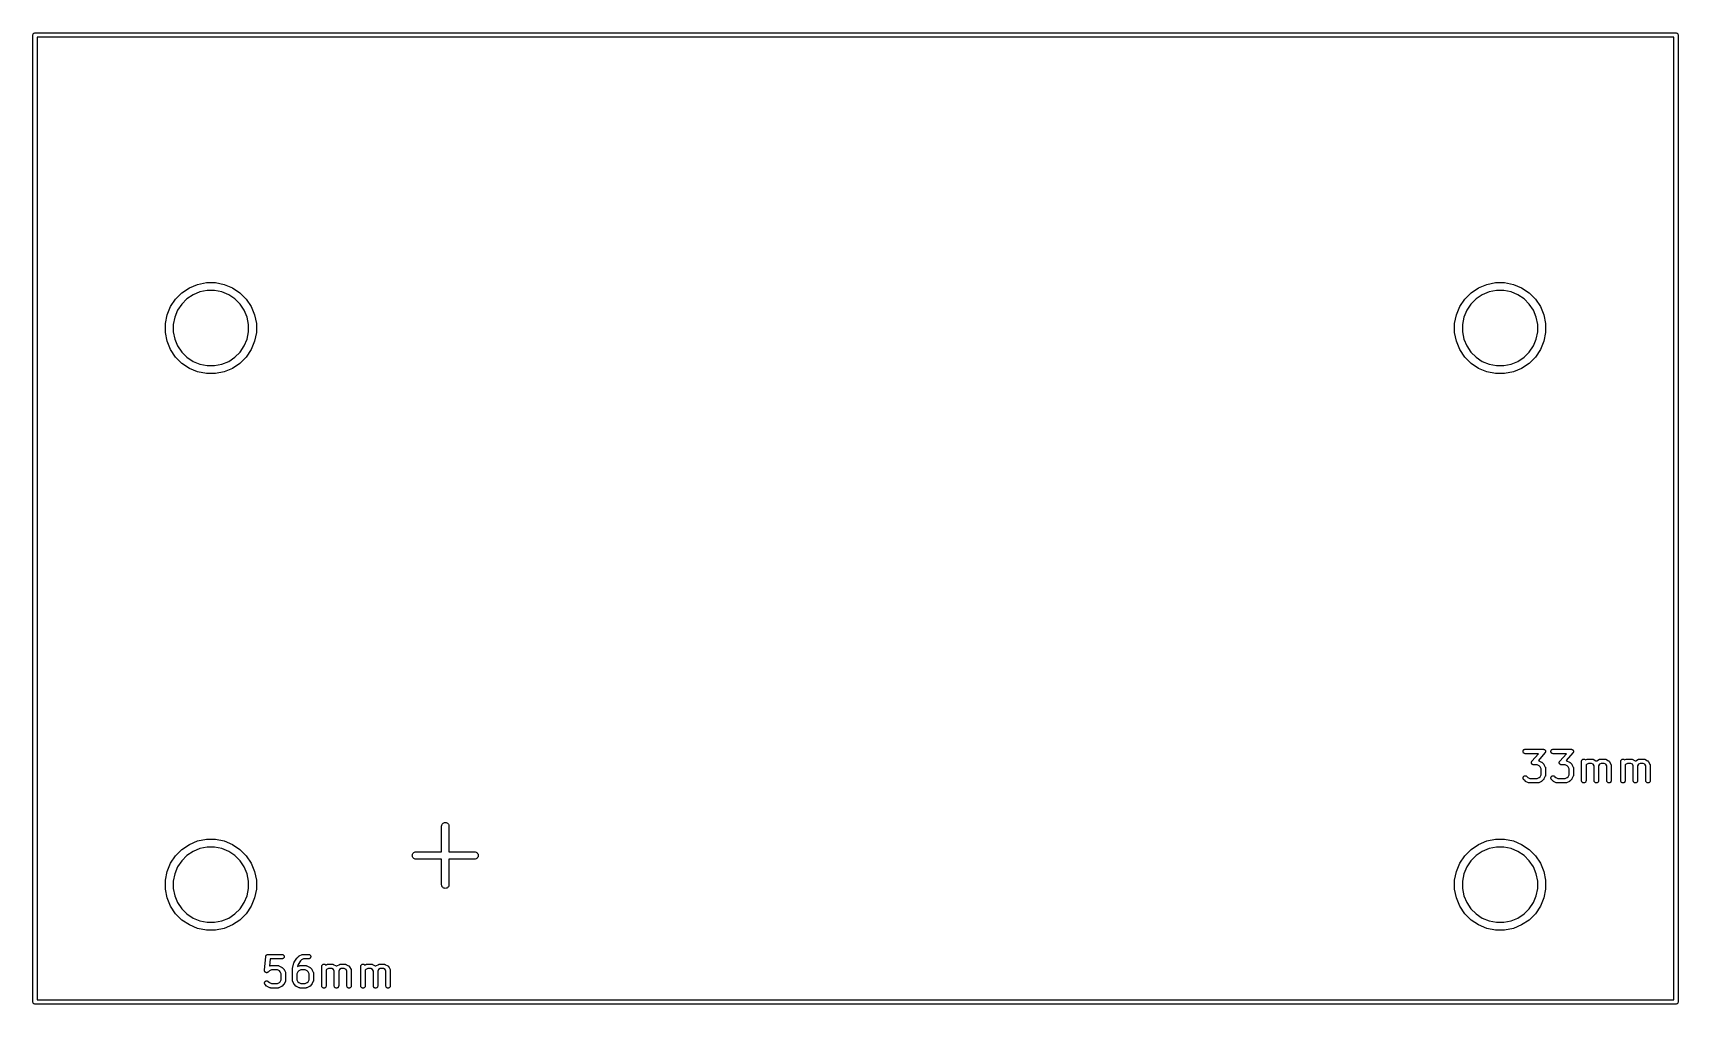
# Model space of a CAD drawing. Extents: x 5.12 to 7.33, y -3.55 to -2.24.
import ezdxf

# ---------------------------------------------------------------- set-up
doc = ezdxf.new("R2010")
doc.units = 0
doc.header["$MEASUREMENT"] = 0
doc.layers.add('BLACK', color=7, linetype='CONTINUOUS')

msp = doc.modelspace()

# ---------------------------------------------------------------- linework, layer by layer
at = {"layer": 'BLACK', "linetype": 'CONTINUOUS'}
for p, q in [((5.11514, -2.24409), (5.1152, -2.24352)), ((5.11516, -2.24424), (5.11514, -2.24409)), ((5.11516, -3.54316), (5.11516, -2.24424)), ((5.1152, -2.24352), (5.11537, -2.24296)), ((5.11537, -2.24296), (5.11564, -2.24245)), ((5.11564, -2.24245), (5.11601, -2.242)), ((5.11601, -2.242), (5.11646, -2.24163)), ((5.11646, -2.24163), (5.11697, -2.24135)), ((5.11697, -2.24135), (5.11753, -2.24118)), ((5.11753, -2.24118), (5.11797, -2.24114)), ((5.11797, -2.24114), (5.11811, -2.24113)), ((5.11811, -2.24113), (5.11825, -2.24114)), ((5.11825, -2.24114), (7.32269, -2.24114)), ((5.12106, -2.24705), (5.12106, -3.54035)), ((7.31988, -2.24705), (5.12106, -2.24705)), ((7.31988, -3.54035), (7.31988, -2.24705)), ((7.32269, -2.24114), (7.32283, -2.24113)), ((7.32283, -2.24113), (7.32298, -2.24114)), ((7.32298, -2.24114), (7.32341, -2.24118)), ((7.32341, -2.24118), (7.32397, -2.24135)), ((7.32397, -2.24135), (7.32448, -2.24163)), ((7.32448, -2.24163), (7.32493, -2.242)), ((7.32493, -2.242), (7.3253, -2.24245)), ((7.3253, -2.24245), (7.32558, -2.24296)), ((7.32558, -2.24296), (7.32574, -2.24352)), ((7.32574, -2.24352), (7.3258, -2.24409)), ((7.3258, -2.24409), (7.32579, -2.24424)), ((7.32579, -2.24424), (7.32579, -3.54316)), ((5.31539, -2.59034), (5.32539, -2.58366)), ((5.32539, -2.58366), (5.33651, -2.57905)), ((5.33651, -2.57905), (5.34831, -2.5767)), ((5.34831, -2.5767), (5.36035, -2.5767)), ((5.36035, -2.5767), (5.37215, -2.57905)), ((5.37215, -2.57905), (5.38327, -2.58366)), ((5.38327, -2.58366), (5.39327, -2.59034)), ((7.04767, -2.59034), (7.05768, -2.58366)), ((7.05768, -2.58366), (7.06879, -2.57905)), ((7.06879, -2.57905), (7.0806, -2.5767)), ((7.0806, -2.5767), (7.09263, -2.5767)), ((7.09263, -2.5767), (7.10443, -2.57905)), ((7.10443, -2.57905), (7.11555, -2.58366)), ((7.11555, -2.58366), (7.12556, -2.59034)), ((5.30019, -2.60886), (5.30688, -2.59885)), ((5.30688, -2.59885), (5.31539, -2.59034)), ((5.3151, -2.6056), (5.30957, -2.61387)), ((5.32213, -2.59856), (5.3151, -2.6056)), ((5.3304, -2.59303), (5.32213, -2.59856)), ((5.3396, -2.58922), (5.3304, -2.59303)), ((5.34936, -2.58728), (5.3396, -2.58922)), ((5.35931, -2.58728), (5.34936, -2.58728)), ((5.36906, -2.58922), (5.35931, -2.58728)), ((5.37826, -2.59303), (5.36906, -2.58922)), ((5.38653, -2.59856), (5.37826, -2.59303)), ((5.39357, -2.6056), (5.38653, -2.59856)), ((5.39327, -2.59034), (5.40178, -2.59885)), ((5.39909, -2.61387), (5.39357, -2.6056)), ((5.40178, -2.59885), (5.40847, -2.60886)), ((7.03248, -2.60886), (7.03916, -2.59885)), ((7.03916, -2.59885), (7.04767, -2.59034)), ((7.04738, -2.6056), (7.04185, -2.61387)), ((7.05441, -2.59856), (7.04738, -2.6056)), ((7.06269, -2.59303), (7.05441, -2.59856)), ((7.07188, -2.58922), (7.06269, -2.59303)), ((7.08164, -2.58728), (7.07188, -2.58922)), ((7.09159, -2.58728), (7.08164, -2.58728)), ((7.10135, -2.58922), (7.09159, -2.58728)), ((7.11054, -2.59303), (7.10135, -2.58922)), ((7.11881, -2.59856), (7.11054, -2.59303)), ((7.12585, -2.6056), (7.11881, -2.59856)), ((7.12556, -2.59034), (7.13407, -2.59885)), ((7.13138, -2.61387), (7.12585, -2.6056)), ((7.13407, -2.59885), (7.14075, -2.60886)), ((5.29324, -2.63178), (5.29559, -2.61998)), ((5.29559, -2.61998), (5.30019, -2.60886)), ((5.30576, -2.62306), (5.30382, -2.63282)), ((5.30957, -2.61387), (5.30576, -2.62306)), ((5.4029, -2.62306), (5.39909, -2.61387)), ((5.40484, -2.63282), (5.4029, -2.62306)), ((5.40847, -2.60886), (5.41307, -2.61998)), ((5.41307, -2.61998), (5.41542, -2.63178)), ((7.02552, -2.63178), (7.02787, -2.61998)), ((7.02787, -2.61998), (7.03248, -2.60886)), ((7.03804, -2.62306), (7.0361, -2.63282)), ((7.04185, -2.61387), (7.03804, -2.62306)), ((7.13519, -2.62306), (7.13138, -2.61387)), ((7.13713, -2.63282), (7.13519, -2.62306)), ((7.14075, -2.60886), (7.14536, -2.61998)), ((7.14536, -2.61998), (7.1477, -2.63178)), ((5.29324, -2.64381), (5.29324, -2.63178)), ((5.29559, -2.65561), (5.29324, -2.64381)), ((5.30382, -2.63282), (5.30382, -2.64277)), ((5.30382, -2.64277), (5.30576, -2.65253)), ((5.30576, -2.65253), (5.30957, -2.66172)), ((5.39909, -2.66172), (5.4029, -2.65253)), ((5.4029, -2.65253), (5.40484, -2.64277)), ((5.40484, -2.64277), (5.40484, -2.63282)), ((5.41542, -2.64381), (5.41307, -2.65561)), ((5.41542, -2.63178), (5.41542, -2.64381)), ((7.02552, -2.64381), (7.02552, -2.63178)), ((7.02787, -2.65561), (7.02552, -2.64381)), ((7.0361, -2.63282), (7.0361, -2.64277)), ((7.0361, -2.64277), (7.03804, -2.65253)), ((7.03804, -2.65253), (7.04185, -2.66172)), ((7.13138, -2.66172), (7.13519, -2.65253)), ((7.13519, -2.65253), (7.13713, -2.64277)), ((7.13713, -2.64277), (7.13713, -2.63282)), ((7.1477, -2.64381), (7.14536, -2.65561)), ((7.1477, -2.63178), (7.1477, -2.64381)), ((5.30019, -2.66673), (5.29559, -2.65561)), ((5.30688, -2.67674), (5.30019, -2.66673)), ((5.30957, -2.66172), (5.3151, -2.66999)), ((5.3151, -2.66999), (5.32213, -2.67703)), ((5.38653, -2.67703), (5.39357, -2.66999)), ((5.39357, -2.66999), (5.39909, -2.66172)), ((5.40847, -2.66673), (5.40178, -2.67674)), ((5.41307, -2.65561), (5.40847, -2.66673)), ((7.03248, -2.66673), (7.02787, -2.65561)), ((7.03916, -2.67674), (7.03248, -2.66673)), ((7.04185, -2.66172), (7.04738, -2.66999)), ((7.04738, -2.66999), (7.05441, -2.67703)), ((7.11881, -2.67703), (7.12585, -2.66999)), ((7.12585, -2.66999), (7.13138, -2.66172)), ((7.14075, -2.66673), (7.13407, -2.67674)), ((7.14536, -2.65561), (7.14075, -2.66673)), ((5.31539, -2.68525), (5.30688, -2.67674)), ((5.32539, -2.69193), (5.31539, -2.68525)), ((5.32213, -2.67703), (5.3304, -2.68256)), ((5.33651, -2.69654), (5.32539, -2.69193)), ((5.3304, -2.68256), (5.3396, -2.68637)), ((5.34831, -2.69889), (5.33651, -2.69654)), ((5.3396, -2.68637), (5.34936, -2.68831)), ((5.34936, -2.68831), (5.35931, -2.68831)), ((5.35931, -2.68831), (5.36906, -2.68637)), ((5.37215, -2.69654), (5.36035, -2.69889)), ((5.36906, -2.68637), (5.37826, -2.68256)), ((5.38327, -2.69193), (5.37215, -2.69654)), ((5.37826, -2.68256), (5.38653, -2.67703)), ((5.39327, -2.68525), (5.38327, -2.69193)), ((5.40178, -2.67674), (5.39327, -2.68525)), ((7.04767, -2.68525), (7.03916, -2.67674)), ((7.05768, -2.69193), (7.04767, -2.68525)), ((7.05441, -2.67703), (7.06269, -2.68256)), ((7.06879, -2.69654), (7.05768, -2.69193)), ((7.06269, -2.68256), (7.07188, -2.68637)), ((7.0806, -2.69889), (7.06879, -2.69654)), ((7.07188, -2.68637), (7.08164, -2.68831)), ((7.08164, -2.68831), (7.09159, -2.68831)), ((7.09159, -2.68831), (7.10135, -2.68637)), ((7.10443, -2.69654), (7.09263, -2.69889)), ((7.10135, -2.68637), (7.11054, -2.68256)), ((7.11555, -2.69193), (7.10443, -2.69654)), ((7.11054, -2.68256), (7.11881, -2.67703)), ((7.12556, -2.68525), (7.11555, -2.69193)), ((7.13407, -2.67674), (7.12556, -2.68525)), ((5.36035, -2.69889), (5.34831, -2.69889)), ((7.09263, -2.69889), (7.0806, -2.69889)), ((7.11764, -3.20564), (7.11791, -3.20514)), ((7.11791, -3.20514), (7.11828, -3.20469)), ((7.11828, -3.20469), (7.11873, -3.20433)), ((7.11873, -3.20433), (7.11923, -3.20406)), ((7.11923, -3.20406), (7.11979, -3.20389)), ((7.11979, -3.20389), (7.12036, -3.20383)), ((7.12036, -3.20383), (7.14473, -3.20383)), ((7.14473, -3.20383), (7.14477, -3.20383)), ((7.14477, -3.20383), (7.14496, -3.20385)), ((7.14496, -3.20385), (7.14514, -3.20386)), ((7.14514, -3.20386), (7.14524, -3.20389)), ((7.14524, -3.20389), (7.14535, -3.2039)), ((7.14535, -3.2039), (7.14552, -3.20395)), ((7.14552, -3.20395), (7.1457, -3.204)), ((7.1457, -3.204), (7.1458, -3.20404)), ((7.1458, -3.20404), (7.1459, -3.20407)), ((7.1459, -3.20407), (7.14606, -3.20416)), ((7.14606, -3.20416), (7.14623, -3.20424)), ((7.14623, -3.20424), (7.14631, -3.2043)), ((7.14631, -3.2043), (7.1464, -3.20435)), ((7.1464, -3.20435), (7.14654, -3.20447)), ((7.14654, -3.20447), (7.14669, -3.20458)), ((7.14669, -3.20458), (7.14676, -3.20465)), ((7.14676, -3.20465), (7.14684, -3.20472)), ((7.14684, -3.20472), (7.14696, -3.20486)), ((7.14696, -3.20486), (7.14708, -3.205)), ((7.14708, -3.205), (7.14714, -3.20509)), ((7.14714, -3.20509), (7.1472, -3.20517)), ((7.1472, -3.20517), (7.14729, -3.20533)), ((7.14729, -3.20533), (7.14739, -3.20549)), ((7.15513, -3.20564), (7.15541, -3.20514)), ((7.15541, -3.20514), (7.15577, -3.20469)), ((7.15577, -3.20469), (7.15622, -3.20433)), ((7.15622, -3.20433), (7.15673, -3.20406)), ((7.15673, -3.20406), (7.15728, -3.20389)), ((7.15728, -3.20389), (7.15786, -3.20383)), ((7.15786, -3.20383), (7.18223, -3.20383)), ((7.18223, -3.20383), (7.18227, -3.20383)), ((7.18227, -3.20383), (7.18245, -3.20385)), ((7.18245, -3.20385), (7.18264, -3.20386)), ((7.18264, -3.20386), (7.18274, -3.20389)), ((7.18274, -3.20389), (7.18284, -3.2039)), ((7.18284, -3.2039), (7.18302, -3.20395)), ((7.18302, -3.20395), (7.1832, -3.204)), ((7.1832, -3.204), (7.18329, -3.20404)), ((7.18329, -3.20404), (7.18339, -3.20407)), ((7.18339, -3.20407), (7.18355, -3.20416)), ((7.18355, -3.20416), (7.18372, -3.20424)), ((7.18372, -3.20424), (7.1838, -3.2043)), ((7.1838, -3.2043), (7.1839, -3.20435)), ((7.1839, -3.20435), (7.18404, -3.20447)), ((7.18404, -3.20447), (7.18419, -3.20458)), ((7.18419, -3.20458), (7.18426, -3.20465)), ((7.18426, -3.20465), (7.18434, -3.20472)), ((7.18434, -3.20472), (7.18445, -3.20486)), ((7.18445, -3.20486), (7.18458, -3.205)), ((7.18458, -3.205), (7.18463, -3.20509)), ((7.18463, -3.20509), (7.1847, -3.20517)), ((7.1847, -3.20517), (7.18478, -3.20533)), ((7.18478, -3.20533), (7.18488, -3.20549)), ((7.11741, -3.20677), (7.11747, -3.20619)), ((7.11746, -3.20734), (7.11741, -3.20677)), ((7.11762, -3.20789), (7.11746, -3.20734)), ((7.11747, -3.20619), (7.11764, -3.20564)), ((7.11789, -3.2084), (7.11762, -3.20789)), ((7.11825, -3.20885), (7.11789, -3.2084)), ((7.11869, -3.20922), (7.11825, -3.20885)), ((7.1192, -3.2095), (7.11869, -3.20922)), ((7.11975, -3.20967), (7.1192, -3.2095)), ((7.12032, -3.20974), (7.11975, -3.20967)), ((7.12036, -3.20974), (7.12032, -3.20974)), ((7.13822, -3.20974), (7.12036, -3.20974)), ((7.12866, -3.22176), (7.12868, -3.22158)), ((7.12867, -3.22187), (7.12866, -3.22176)), ((7.12866, -3.22197), (7.12867, -3.22187)), ((7.12869, -3.22215), (7.12866, -3.22197)), ((7.12868, -3.22139), (7.12871, -3.22129)), ((7.12868, -3.22158), (7.12868, -3.22139)), ((7.12871, -3.22234), (7.12869, -3.22215)), ((7.12871, -3.22129), (7.12872, -3.22119)), ((7.12874, -3.22244), (7.12871, -3.22234)), ((7.12872, -3.22119), (7.12877, -3.22101)), ((7.12875, -3.22254), (7.12874, -3.22244)), ((7.12882, -3.22271), (7.12875, -3.22254)), ((7.12877, -3.22101), (7.12881, -3.22083)), ((7.12881, -3.22083), (7.12886, -3.22074)), ((7.12887, -3.22289), (7.12882, -3.22271)), ((7.12886, -3.22074), (7.12889, -3.22064)), ((7.12892, -3.22298), (7.12887, -3.22289)), ((7.12889, -3.22064), (7.12897, -3.22048)), ((7.12895, -3.22308), (7.12892, -3.22298)), ((7.12905, -3.22324), (7.12895, -3.22308)), ((7.12897, -3.22048), (7.12905, -3.22031)), ((7.12905, -3.22031), (7.12911, -3.22022)), ((7.12914, -3.2234), (7.12905, -3.22324)), ((7.12911, -3.22022), (7.12916, -3.22013)), ((7.1292, -3.22348), (7.12914, -3.2234)), ((7.12916, -3.22013), (7.12928, -3.21999)), ((7.12926, -3.22357), (7.1292, -3.22348)), ((7.12938, -3.22371), (7.12926, -3.22357)), ((7.12928, -3.21999), (7.12939, -3.21984)), ((7.1295, -3.22385), (7.12938, -3.22371)), ((7.12939, -3.21984), (7.13822, -3.20974)), ((7.12958, -3.22392), (7.1295, -3.22385)), ((7.12965, -3.22399), (7.12958, -3.22392)), ((7.1298, -3.2241), (7.12965, -3.22399)), ((7.12994, -3.22422), (7.1298, -3.2241)), ((7.13003, -3.22427), (7.12994, -3.22422)), ((7.13011, -3.22433), (7.13003, -3.22427)), ((7.13028, -3.22441), (7.13011, -3.22433)), ((7.13045, -3.2245), (7.13028, -3.22441)), ((7.13054, -3.22453), (7.13045, -3.2245)), ((7.13064, -3.22457), (7.13054, -3.22453)), ((7.13082, -3.22462), (7.13064, -3.22457)), ((7.13099, -3.22467), (7.13082, -3.22462)), ((7.1311, -3.22468), (7.13099, -3.22467)), ((7.1312, -3.22471), (7.1311, -3.22468)), ((7.13138, -3.22472), (7.1312, -3.22471)), ((7.13157, -3.22474), (7.13138, -3.22472)), ((7.13161, -3.22474), (7.13157, -3.22474)), ((7.13654, -3.22474), (7.13161, -3.22474)), ((7.13923, -3.22609), (7.13654, -3.22474)), ((7.14695, -3.20873), (7.13802, -3.21894)), ((7.13802, -3.21894), (7.1382, -3.21901)), ((7.1382, -3.21901), (7.1384, -3.21907)), ((7.1384, -3.21907), (7.13847, -3.21911)), ((7.13847, -3.21911), (7.13855, -3.21914)), ((7.13855, -3.21914), (7.1423, -3.22102)), ((7.14043, -3.22728), (7.13923, -3.22609)), ((7.14178, -3.22998), (7.14043, -3.22728)), ((7.1423, -3.22102), (7.14234, -3.22104)), ((7.14234, -3.22104), (7.14248, -3.22113)), ((7.14248, -3.22113), (7.14262, -3.22121)), ((7.14262, -3.22121), (7.14272, -3.22128)), ((7.14272, -3.22128), (7.14282, -3.22135)), ((7.14282, -3.22135), (7.14294, -3.22147)), ((7.14294, -3.22147), (7.14307, -3.22157)), ((7.14307, -3.22157), (7.14495, -3.22345)), ((7.14495, -3.22345), (7.14497, -3.22348)), ((7.14497, -3.22348), (7.14508, -3.22361)), ((7.14508, -3.22361), (7.14519, -3.22373)), ((7.14519, -3.22373), (7.14526, -3.22383)), ((7.14526, -3.22383), (7.14533, -3.22393)), ((7.14533, -3.22393), (7.14541, -3.22407)), ((7.14541, -3.22407), (7.1455, -3.22421)), ((7.1455, -3.22421), (7.14737, -3.22796)), ((7.14706, -3.20858), (7.14695, -3.20873)), ((7.14718, -3.20844), (7.14706, -3.20858)), ((7.14723, -3.20835), (7.14718, -3.20844)), ((7.14729, -3.20826), (7.14723, -3.20835)), ((7.14737, -3.20809), (7.14729, -3.20826)), ((7.14745, -3.20793), (7.14737, -3.20809)), ((7.14739, -3.20549), (7.14742, -3.20559)), ((7.14742, -3.20559), (7.14747, -3.20568)), ((7.14748, -3.20783), (7.14745, -3.20793)), ((7.14747, -3.20568), (7.14752, -3.20586)), ((7.14753, -3.20774), (7.14748, -3.20783)), ((7.14752, -3.20586), (7.14759, -3.20603)), ((7.14757, -3.20756), (7.14753, -3.20774)), ((7.14762, -3.20738), (7.14757, -3.20756)), ((7.14759, -3.20603), (7.1476, -3.20613)), ((7.1476, -3.20613), (7.14763, -3.20623)), ((7.14764, -3.20728), (7.14762, -3.20738)), ((7.14763, -3.20623), (7.14765, -3.20642)), ((7.14766, -3.20718), (7.14764, -3.20728)), ((7.14765, -3.20642), (7.14768, -3.2066)), ((7.14767, -3.20699), (7.14766, -3.20718)), ((7.14768, -3.20681), (7.14767, -3.20699)), ((7.14768, -3.2066), (7.14768, -3.2067)), ((7.14768, -3.2067), (7.14768, -3.20681)), ((7.1549, -3.20677), (7.15496, -3.20619)), ((7.15495, -3.20734), (7.1549, -3.20677)), ((7.15512, -3.20789), (7.15495, -3.20734)), ((7.15496, -3.20619), (7.15513, -3.20564)), ((7.15538, -3.2084), (7.15512, -3.20789)), ((7.15575, -3.20885), (7.15538, -3.2084)), ((7.15619, -3.20922), (7.15575, -3.20885)), ((7.15669, -3.2095), (7.15619, -3.20922)), ((7.15724, -3.20967), (7.15669, -3.2095)), ((7.15781, -3.20974), (7.15724, -3.20967)), ((7.15786, -3.20974), (7.15781, -3.20974)), ((7.17572, -3.20974), (7.15786, -3.20974)), ((7.16615, -3.22176), (7.16617, -3.22158)), ((7.16616, -3.22187), (7.16615, -3.22176)), ((7.16616, -3.22197), (7.16616, -3.22187)), ((7.16619, -3.22215), (7.16616, -3.22197)), ((7.16617, -3.22158), (7.16618, -3.22139)), ((7.16618, -3.22139), (7.1662, -3.22129)), ((7.1662, -3.22234), (7.16619, -3.22215)), ((7.1662, -3.22129), (7.16621, -3.22119)), ((7.16623, -3.22244), (7.1662, -3.22234)), ((7.16621, -3.22119), (7.16627, -3.22101)), ((7.16625, -3.22254), (7.16623, -3.22244)), ((7.16631, -3.22271), (7.16625, -3.22254)), ((7.16627, -3.22101), (7.16631, -3.22083)), ((7.16631, -3.22083), (7.16635, -3.22074)), ((7.16637, -3.22289), (7.16631, -3.22271)), ((7.16635, -3.22074), (7.16638, -3.22064)), ((7.16641, -3.22298), (7.16637, -3.22289)), ((7.16638, -3.22064), (7.16647, -3.22048)), ((7.16645, -3.22308), (7.16641, -3.22298)), ((7.16655, -3.22324), (7.16645, -3.22308)), ((7.16647, -3.22048), (7.16655, -3.22031)), ((7.16655, -3.22031), (7.16661, -3.22022)), ((7.16663, -3.2234), (7.16655, -3.22324)), ((7.16661, -3.22022), (7.16666, -3.22013)), ((7.1667, -3.22348), (7.16663, -3.2234)), ((7.16666, -3.22013), (7.16677, -3.21999)), ((7.16675, -3.22357), (7.1667, -3.22348)), ((7.16688, -3.22371), (7.16675, -3.22357)), ((7.16677, -3.21999), (7.16688, -3.21984)), ((7.16688, -3.21984), (7.17572, -3.20974)), ((7.16699, -3.22385), (7.16688, -3.22371)), ((7.16707, -3.22392), (7.16699, -3.22385)), ((7.16714, -3.22399), (7.16707, -3.22392)), ((7.16729, -3.2241), (7.16714, -3.22399)), ((7.16744, -3.22422), (7.16729, -3.2241)), ((7.16753, -3.22427), (7.16744, -3.22422)), ((7.16761, -3.22433), (7.16753, -3.22427)), ((7.16778, -3.22441), (7.16761, -3.22433)), ((7.16794, -3.2245), (7.16778, -3.22441)), ((7.16804, -3.22453), (7.16794, -3.2245)), ((7.16813, -3.22457), (7.16804, -3.22453)), ((7.16831, -3.22462), (7.16813, -3.22457)), ((7.16849, -3.22467), (7.16831, -3.22462)), ((7.16859, -3.22468), (7.16849, -3.22467)), ((7.16869, -3.22471), (7.16859, -3.22468)), ((7.16888, -3.22472), (7.16869, -3.22471)), ((7.16906, -3.22474), (7.16888, -3.22472)), ((7.1691, -3.22474), (7.16906, -3.22474)), ((7.17403, -3.22474), (7.1691, -3.22474)), ((7.17673, -3.22609), (7.17403, -3.22474)), ((7.18445, -3.20873), (7.17552, -3.21894)), ((7.17552, -3.21894), (7.1757, -3.21901)), ((7.1757, -3.21901), (7.17589, -3.21907)), ((7.17589, -3.21907), (7.17597, -3.21911)), ((7.17597, -3.21911), (7.17605, -3.21914)), ((7.17605, -3.21914), (7.1798, -3.22102)), ((7.17793, -3.22728), (7.17673, -3.22609)), ((7.17927, -3.22998), (7.17793, -3.22728)), ((7.1798, -3.22102), (7.17983, -3.22104)), ((7.17983, -3.22104), (7.17997, -3.22113)), ((7.17997, -3.22113), (7.18012, -3.22121)), ((7.18012, -3.22121), (7.18022, -3.22128)), ((7.18022, -3.22128), (7.18032, -3.22135)), ((7.18032, -3.22135), (7.18044, -3.22147)), ((7.18044, -3.22147), (7.18057, -3.22157)), ((7.18057, -3.22157), (7.18244, -3.22345)), ((7.18244, -3.22345), (7.18247, -3.22348)), ((7.18247, -3.22348), (7.18257, -3.22361)), ((7.18257, -3.22361), (7.18269, -3.22373)), ((7.18269, -3.22373), (7.18275, -3.22383)), ((7.18275, -3.22383), (7.18283, -3.22393)), ((7.18283, -3.22393), (7.18291, -3.22407)), ((7.18291, -3.22407), (7.18299, -3.22421)), ((7.18299, -3.22421), (7.18487, -3.22796)), ((7.18456, -3.20858), (7.18445, -3.20873)), ((7.18468, -3.20844), (7.18456, -3.20858)), ((7.18472, -3.20835), (7.18468, -3.20844)), ((7.18478, -3.20826), (7.18472, -3.20835)), ((7.18486, -3.20809), (7.18478, -3.20826)), ((7.18495, -3.20793), (7.18486, -3.20809)), ((7.18488, -3.20549), (7.18492, -3.20559)), ((7.18492, -3.20559), (7.18496, -3.20568)), ((7.18498, -3.20783), (7.18495, -3.20793)), ((7.18496, -3.20568), (7.18502, -3.20586)), ((7.18502, -3.20774), (7.18498, -3.20783)), ((7.18502, -3.20586), (7.18508, -3.20603)), ((7.18506, -3.20756), (7.18502, -3.20774)), ((7.18512, -3.20738), (7.18506, -3.20756)), ((7.18508, -3.20603), (7.1851, -3.20613)), ((7.1851, -3.20613), (7.18513, -3.20623)), ((7.18513, -3.20728), (7.18512, -3.20738)), ((7.18513, -3.20623), (7.18514, -3.20642)), ((7.18515, -3.20718), (7.18513, -3.20728)), ((7.18514, -3.20642), (7.18517, -3.2066)), ((7.18516, -3.20699), (7.18515, -3.20718)), ((7.18518, -3.20681), (7.18516, -3.20699)), ((7.18517, -3.2066), (7.18517, -3.2067)), ((7.18517, -3.2067), (7.18518, -3.20681)), ((7.19615, -3.21987), (7.19621, -3.2193)), ((7.19615, -3.21991), (7.19615, -3.21987)), ((7.19615, -3.24616), (7.19615, -3.21991)), ((7.19621, -3.2193), (7.19639, -3.21875)), ((7.19639, -3.21875), (7.19666, -3.21824)), ((7.19666, -3.21824), (7.19703, -3.2178)), ((7.19703, -3.2178), (7.19748, -3.21744)), ((7.19748, -3.21744), (7.19799, -3.21717)), ((7.19799, -3.21717), (7.19855, -3.21701)), ((7.19855, -3.21701), (7.19912, -3.21696)), ((7.19912, -3.21696), (7.19969, -3.21702)), ((7.19969, -3.21702), (7.20024, -3.21719)), ((7.20024, -3.21719), (7.20075, -3.21746)), ((7.20075, -3.21746), (7.2012, -3.21783)), ((7.2012, -3.21783), (7.20151, -3.21822)), ((7.20151, -3.21822), (7.2034, -3.21727)), ((7.20272, -3.22421), (7.20205, -3.22488)), ((7.20205, -3.22488), (7.20205, -3.24616)), ((7.20542, -3.22286), (7.20272, -3.22421)), ((7.2034, -3.21727), (7.20344, -3.21725)), ((7.20344, -3.21725), (7.20352, -3.21722)), ((7.20352, -3.21722), (7.2036, -3.21718)), ((7.2036, -3.21718), (7.20379, -3.21712)), ((7.20379, -3.21712), (7.20398, -3.21705)), ((7.20398, -3.21705), (7.20407, -3.21704)), ((7.20407, -3.21704), (7.20415, -3.21701)), ((7.20415, -3.21701), (7.20435, -3.21699)), ((7.20435, -3.21699), (7.20455, -3.21696)), ((7.20455, -3.21696), (7.20464, -3.21697)), ((7.20464, -3.21697), (7.20472, -3.21696)), ((7.20472, -3.21696), (7.21035, -3.21696)), ((7.20965, -3.22286), (7.20542, -3.22286)), ((7.2119, -3.22399), (7.20965, -3.22286)), ((7.21035, -3.21696), (7.21039, -3.21696)), ((7.21039, -3.21696), (7.21048, -3.21697)), ((7.21048, -3.21697), (7.21056, -3.21697)), ((7.21056, -3.21697), (7.21076, -3.217)), ((7.21076, -3.217), (7.21096, -3.21702)), ((7.21096, -3.21702), (7.21105, -3.21705)), ((7.21105, -3.21705), (7.21113, -3.21706)), ((7.21113, -3.21706), (7.21132, -3.21714)), ((7.21132, -3.21714), (7.21151, -3.2172)), ((7.21151, -3.2172), (7.21159, -3.21724)), ((7.21159, -3.21724), (7.21167, -3.21727)), ((7.21167, -3.21727), (7.21542, -3.21914)), ((7.21302, -3.22623), (7.2119, -3.22399)), ((7.21302, -3.24616), (7.21302, -3.22623)), ((7.21542, -3.21914), (7.21546, -3.21916)), ((7.21546, -3.21916), (7.21551, -3.2192)), ((7.21551, -3.2192), (7.21557, -3.21922)), ((7.21557, -3.21922), (7.21575, -3.21935)), ((7.21575, -3.21935), (7.21594, -3.21948)), ((7.21594, -3.21948), (7.21597, -3.21951)), ((7.21597, -3.21951), (7.21599, -3.21949)), ((7.21599, -3.21949), (7.21604, -3.21945)), ((7.21604, -3.21945), (7.21623, -3.21933)), ((7.21623, -3.21933), (7.21641, -3.2192)), ((7.21641, -3.2192), (7.21647, -3.21918)), ((7.21647, -3.21918), (7.21653, -3.21914)), ((7.21653, -3.21914), (7.22028, -3.21727)), ((7.22005, -3.22399), (7.21893, -3.22623)), ((7.21893, -3.22623), (7.21893, -3.24616)), ((7.22229, -3.22286), (7.22005, -3.22399)), ((7.22028, -3.21727), (7.22031, -3.21725)), ((7.22031, -3.21725), (7.2204, -3.21722)), ((7.2204, -3.21722), (7.22047, -3.21718)), ((7.22047, -3.21718), (7.22067, -3.21712)), ((7.22067, -3.21712), (7.22085, -3.21705)), ((7.22085, -3.21705), (7.22094, -3.21704)), ((7.22094, -3.21704), (7.22102, -3.21701)), ((7.22102, -3.21701), (7.22122, -3.21699)), ((7.22122, -3.21699), (7.22142, -3.21696)), ((7.22142, -3.21696), (7.22151, -3.21697)), ((7.22151, -3.21697), (7.2216, -3.21696)), ((7.2216, -3.21696), (7.22722, -3.21696)), ((7.22652, -3.22286), (7.22229, -3.22286)), ((7.22877, -3.22399), (7.22652, -3.22286)), ((7.22722, -3.21696), (7.22726, -3.21696)), ((7.22726, -3.21696), (7.22735, -3.21697)), ((7.22735, -3.21697), (7.22744, -3.21697)), ((7.22744, -3.21697), (7.22764, -3.217)), ((7.22764, -3.217), (7.22784, -3.21702)), ((7.22784, -3.21702), (7.22792, -3.21705)), ((7.22792, -3.21705), (7.228, -3.21706)), ((7.228, -3.21706), (7.22819, -3.21714)), ((7.22819, -3.21714), (7.22838, -3.2172)), ((7.22838, -3.2172), (7.22846, -3.21724)), ((7.22846, -3.21724), (7.22854, -3.21727)), ((7.22854, -3.21727), (7.23229, -3.21914)), ((7.22989, -3.22623), (7.22877, -3.22399)), ((7.22989, -3.24616), (7.22989, -3.22623)), ((7.23229, -3.21914), (7.23233, -3.21916)), ((7.23233, -3.21916), (7.23238, -3.2192)), ((7.23238, -3.2192), (7.23244, -3.21922)), ((7.23244, -3.21922), (7.23262, -3.21935)), ((7.23262, -3.21935), (7.23281, -3.21948)), ((7.23281, -3.21948), (7.23286, -3.21952)), ((7.23286, -3.21952), (7.23291, -3.21956)), ((7.23291, -3.21956), (7.23306, -3.21972)), ((7.23306, -3.21972), (7.23323, -3.21988)), ((7.23323, -3.21988), (7.23326, -3.21993)), ((7.23326, -3.21993), (7.23331, -3.21998)), ((7.23331, -3.21998), (7.23342, -3.22017)), ((7.23342, -3.22017), (7.23355, -3.22035)), ((7.23355, -3.22035), (7.23358, -3.22041)), ((7.23358, -3.22041), (7.23361, -3.22046)), ((7.23361, -3.22046), (7.23549, -3.22421)), ((7.23549, -3.22421), (7.23551, -3.22425)), ((7.23551, -3.22425), (7.23554, -3.22433)), ((7.23554, -3.22433), (7.23558, -3.22441)), ((7.23558, -3.22441), (7.23563, -3.2246)), ((7.23563, -3.2246), (7.2357, -3.22479)), ((7.2357, -3.22479), (7.23572, -3.22488)), ((7.23572, -3.22488), (7.23574, -3.22496)), ((7.23574, -3.22496), (7.23576, -3.22516)), ((7.23576, -3.22516), (7.23579, -3.22536)), ((7.23579, -3.22536), (7.23579, -3.22545)), ((7.23579, -3.22545), (7.2358, -3.22553)), ((7.2358, -3.22553), (7.2358, -3.24616)), ((7.24864, -3.21987), (7.24871, -3.2193)), ((7.24864, -3.21991), (7.24864, -3.21987)), ((7.24864, -3.24616), (7.24864, -3.21991)), ((7.24871, -3.2193), (7.24888, -3.21875)), ((7.24888, -3.21875), (7.24916, -3.21824)), ((7.24916, -3.21824), (7.24953, -3.2178)), ((7.24953, -3.2178), (7.24998, -3.21744)), ((7.24998, -3.21744), (7.25049, -3.21717)), ((7.25049, -3.21717), (7.25104, -3.21701)), ((7.25104, -3.21701), (7.25161, -3.21696)), ((7.25161, -3.21696), (7.25219, -3.21702)), ((7.25219, -3.21702), (7.25274, -3.21719)), ((7.25274, -3.21719), (7.25324, -3.21746)), ((7.25324, -3.21746), (7.25369, -3.21783)), ((7.25369, -3.21783), (7.254, -3.21822)), ((7.254, -3.21822), (7.2559, -3.21727)), ((7.25522, -3.22421), (7.25455, -3.22488)), ((7.25455, -3.22488), (7.25455, -3.24616)), ((7.25791, -3.22286), (7.25522, -3.22421)), ((7.2559, -3.21727), (7.25593, -3.21725)), ((7.25593, -3.21725), (7.25602, -3.21722)), ((7.25602, -3.21722), (7.25609, -3.21718)), ((7.25609, -3.21718), (7.25629, -3.21712)), ((7.25629, -3.21712), (7.25648, -3.21705)), ((7.25648, -3.21705), (7.25656, -3.21704)), ((7.25656, -3.21704), (7.25664, -3.21701)), ((7.25664, -3.21701), (7.25685, -3.21699)), ((7.25685, -3.21699), (7.25704, -3.21696)), ((7.25704, -3.21696), (7.25713, -3.21697)), ((7.25713, -3.21697), (7.25722, -3.21696)), ((7.25722, -3.21696), (7.26284, -3.21696)), ((7.26215, -3.22286), (7.25791, -3.22286)), ((7.26439, -3.22399), (7.26215, -3.22286)), ((7.26284, -3.21696), (7.26288, -3.21696)), ((7.26288, -3.21696), (7.26297, -3.21697)), ((7.26297, -3.21697), (7.26306, -3.21697)), ((7.26306, -3.21697), (7.26326, -3.217)), ((7.26326, -3.217), (7.26346, -3.21702)), ((7.26346, -3.21702), (7.26354, -3.21705)), ((7.26354, -3.21705), (7.26362, -3.21706)), ((7.26362, -3.21706), (7.26381, -3.21714)), ((7.26381, -3.21714), (7.26401, -3.2172)), ((7.26401, -3.2172), (7.26408, -3.21724)), ((7.26408, -3.21724), (7.26416, -3.21727)), ((7.26416, -3.21727), (7.26791, -3.21914)), ((7.26551, -3.22623), (7.26439, -3.22399)), ((7.26551, -3.24616), (7.26551, -3.22623)), ((7.26791, -3.21914), (7.26795, -3.21916)), ((7.26795, -3.21916), (7.268, -3.2192)), ((7.268, -3.2192), (7.26806, -3.21922)), ((7.26806, -3.21922), (7.26824, -3.21935)), ((7.26824, -3.21935), (7.26843, -3.21948)), ((7.26843, -3.21948), (7.26847, -3.21951)), ((7.26847, -3.21951), (7.26849, -3.21949)), ((7.26849, -3.21949), (7.26853, -3.21945)), ((7.26853, -3.21945), (7.26872, -3.21933)), ((7.26872, -3.21933), (7.26891, -3.2192)), ((7.26891, -3.2192), (7.26897, -3.21918)), ((7.26897, -3.21918), (7.26902, -3.21914)), ((7.26902, -3.21914), (7.27277, -3.21727)), ((7.27254, -3.22399), (7.27142, -3.22623)), ((7.27142, -3.22623), (7.27142, -3.24616)), ((7.27479, -3.22286), (7.27254, -3.22399)), ((7.27277, -3.21727), (7.27281, -3.21725)), ((7.27281, -3.21725), (7.27289, -3.21722)), ((7.27289, -3.21722), (7.27297, -3.21718)), ((7.27297, -3.21718), (7.27316, -3.21712)), ((7.27316, -3.21712), (7.27335, -3.21705)), ((7.27335, -3.21705), (7.27343, -3.21704)), ((7.27343, -3.21704), (7.27352, -3.21701)), ((7.27352, -3.21701), (7.27372, -3.21699)), ((7.27372, -3.21699), (7.27392, -3.21696)), ((7.27392, -3.21696), (7.274, -3.21697)), ((7.274, -3.21697), (7.27409, -3.21696)), ((7.27409, -3.21696), (7.27971, -3.21696)), ((7.27902, -3.22286), (7.27479, -3.22286)), ((7.28126, -3.22399), (7.27902, -3.22286)), ((7.27971, -3.21696), (7.27976, -3.21696)), ((7.27976, -3.21696), (7.27984, -3.21697)), ((7.27984, -3.21697), (7.27993, -3.21697)), ((7.27993, -3.21697), (7.28013, -3.217)), ((7.28013, -3.217), (7.28033, -3.21702)), ((7.28033, -3.21702), (7.28041, -3.21705)), ((7.28041, -3.21705), (7.2805, -3.21706)), ((7.2805, -3.21706), (7.28069, -3.21714)), ((7.28069, -3.21714), (7.28088, -3.2172)), ((7.28088, -3.2172), (7.28095, -3.21724)), ((7.28095, -3.21724), (7.28104, -3.21727)), ((7.28104, -3.21727), (7.28479, -3.21914)), ((7.28239, -3.22623), (7.28126, -3.22399)), ((7.28239, -3.24616), (7.28239, -3.22623)), ((7.28479, -3.21914), (7.28482, -3.21916)), ((7.28482, -3.21916), (7.28488, -3.2192)), ((7.28488, -3.2192), (7.28493, -3.21922)), ((7.28493, -3.21922), (7.28512, -3.21935)), ((7.28512, -3.21935), (7.28531, -3.21948)), ((7.28531, -3.21948), (7.28535, -3.21952)), ((7.28535, -3.21952), (7.2854, -3.21956)), ((7.2854, -3.21956), (7.28556, -3.21972)), ((7.28556, -3.21972), (7.28572, -3.21988)), ((7.28572, -3.21988), (7.28575, -3.21993)), ((7.28575, -3.21993), (7.2858, -3.21998)), ((7.2858, -3.21998), (7.28592, -3.22017)), ((7.28592, -3.22017), (7.28605, -3.22035)), ((7.28605, -3.22035), (7.28607, -3.22041)), ((7.28607, -3.22041), (7.28611, -3.22046)), ((7.28611, -3.22046), (7.28798, -3.22421)), ((7.28798, -3.22421), (7.288, -3.22425)), ((7.288, -3.22425), (7.28803, -3.22433)), ((7.28803, -3.22433), (7.28807, -3.22441)), ((7.28807, -3.22441), (7.28813, -3.2246)), ((7.28813, -3.2246), (7.2882, -3.22479)), ((7.2882, -3.22479), (7.28821, -3.22488)), ((7.28821, -3.22488), (7.28824, -3.22496)), ((7.28824, -3.22496), (7.28826, -3.22516)), ((7.28826, -3.22516), (7.28829, -3.22536)), ((7.28829, -3.22536), (7.28828, -3.22545)), ((7.28828, -3.22545), (7.28829, -3.22553)), ((7.28829, -3.22553), (7.28829, -3.24616)), ((7.11741, -3.24238), (7.11747, -3.2418)), ((7.11746, -3.24295), (7.11741, -3.24238)), ((7.11762, -3.2435), (7.11746, -3.24295)), ((7.11747, -3.2418), (7.11764, -3.24125)), ((7.11788, -3.24402), (7.11762, -3.2435)), ((7.11764, -3.24125), (7.11792, -3.24075)), ((7.11824, -3.24447), (7.11788, -3.24402)), ((7.11792, -3.24075), (7.11829, -3.2403)), ((7.11827, -3.2445), (7.11824, -3.24447)), ((7.12015, -3.24637), (7.11827, -3.2445)), ((7.11829, -3.2403), (7.11873, -3.23994)), ((7.11873, -3.23994), (7.11924, -3.23967)), ((7.11924, -3.23967), (7.1198, -3.23951)), ((7.1198, -3.23951), (7.12037, -3.23945)), ((7.12027, -3.24648), (7.12015, -3.24637)), ((7.12039, -3.24659), (7.12027, -3.24648)), ((7.12037, -3.23945), (7.12094, -3.23951)), ((7.1205, -3.24666), (7.12039, -3.24659)), ((7.12059, -3.24674), (7.1205, -3.24666)), ((7.12074, -3.24681), (7.12059, -3.24674)), ((7.12088, -3.2469), (7.12074, -3.24681)), ((7.12091, -3.24692), (7.12088, -3.2469)), ((7.12466, -3.2488), (7.12091, -3.24692)), ((7.12094, -3.23951), (7.12149, -3.23968)), ((7.12149, -3.23968), (7.122, -3.23995)), ((7.122, -3.23995), (7.12245, -3.24032)), ((7.12245, -3.24032), (7.12398, -3.24186)), ((7.12398, -3.24186), (7.12668, -3.2432)), ((7.12474, -3.24883), (7.12466, -3.2488)), ((7.12482, -3.24887), (7.12474, -3.24883)), ((7.12501, -3.24893), (7.12482, -3.24887)), ((7.1252, -3.249), (7.12501, -3.24893)), ((7.12529, -3.24902), (7.1252, -3.249)), ((7.12537, -3.24904), (7.12529, -3.24902)), ((7.12557, -3.24907), (7.12537, -3.24904)), ((7.12577, -3.2491), (7.12557, -3.24907)), ((7.12586, -3.2491), (7.12577, -3.2491)), ((7.12594, -3.24911), (7.12586, -3.2491)), ((7.12598, -3.24911), (7.12594, -3.24911)), ((7.13723, -3.24911), (7.12598, -3.24911)), ((7.12668, -3.2432), (7.13654, -3.2432)), ((7.13654, -3.2432), (7.13923, -3.24186)), ((7.13732, -3.2491), (7.13723, -3.24911)), ((7.13741, -3.2491), (7.13732, -3.2491)), ((7.13761, -3.24907), (7.13741, -3.2491)), ((7.13781, -3.24905), (7.13761, -3.24907)), ((7.13789, -3.24903), (7.13781, -3.24905)), ((7.13798, -3.24901), (7.13789, -3.24903)), ((7.13816, -3.24895), (7.13798, -3.24901)), ((7.13836, -3.24889), (7.13816, -3.24895)), ((7.13843, -3.24885), (7.13836, -3.24889)), ((7.13852, -3.24882), (7.13843, -3.24885)), ((7.13855, -3.2488), (7.13852, -3.24882)), ((7.1423, -3.24692), (7.13855, -3.2488)), ((7.13923, -3.24186), (7.14043, -3.24066)), ((7.14043, -3.24066), (7.14178, -3.23796)), ((7.14178, -3.23796), (7.14178, -3.22998)), ((7.14244, -3.24683), (7.1423, -3.24692)), ((7.14259, -3.24676), (7.14244, -3.24683)), ((7.14269, -3.24668), (7.14259, -3.24676)), ((7.14279, -3.24662), (7.14269, -3.24668)), ((7.14291, -3.2465), (7.14279, -3.24662)), ((7.14304, -3.2464), (7.14291, -3.2465)), ((7.14307, -3.24637), (7.14304, -3.2464)), ((7.14495, -3.2445), (7.14307, -3.24637)), ((7.14505, -3.24437), (7.14495, -3.2445)), ((7.14517, -3.24425), (7.14505, -3.24437)), ((7.14523, -3.24414), (7.14517, -3.24425)), ((7.14531, -3.24405), (7.14523, -3.24414)), ((7.14539, -3.2439), (7.14531, -3.24405)), ((7.14548, -3.24376), (7.14539, -3.2439)), ((7.1455, -3.24373), (7.14548, -3.24376)), ((7.14737, -3.23998), (7.1455, -3.24373)), ((7.14737, -3.22796), (7.14739, -3.228)), ((7.1474, -3.2399), (7.14737, -3.23998)), ((7.14739, -3.228), (7.14742, -3.22808)), ((7.14745, -3.23982), (7.1474, -3.2399)), ((7.14742, -3.22808), (7.14746, -3.22816)), ((7.14751, -3.23963), (7.14745, -3.23982)), ((7.14746, -3.22816), (7.14752, -3.22835)), ((7.14758, -3.23944), (7.14751, -3.23963)), ((7.14752, -3.22835), (7.14759, -3.22854)), ((7.14759, -3.23935), (7.14758, -3.23944)), ((7.14759, -3.22854), (7.1476, -3.22863)), ((7.14762, -3.23927), (7.14759, -3.23935)), ((7.1476, -3.22863), (7.14763, -3.22871)), ((7.14764, -3.23907), (7.14762, -3.23927)), ((7.14763, -3.22871), (7.14765, -3.22891)), ((7.14768, -3.23887), (7.14764, -3.23907)), ((7.14765, -3.22891), (7.14768, -3.22911)), ((7.14768, -3.2387), (7.14767, -3.23879)), ((7.14767, -3.23879), (7.14768, -3.23887)), ((7.14768, -3.22911), (7.14768, -3.2292)), ((7.14768, -3.2292), (7.14768, -3.22928)), ((7.14768, -3.22928), (7.14768, -3.23866)), ((7.14768, -3.23866), (7.14768, -3.2387)), ((7.1549, -3.24238), (7.15496, -3.2418)), ((7.15495, -3.24295), (7.1549, -3.24238)), ((7.15511, -3.2435), (7.15495, -3.24295)), ((7.15496, -3.2418), (7.15514, -3.24125)), ((7.15538, -3.24402), (7.15511, -3.2435)), ((7.15514, -3.24125), (7.15541, -3.24075)), ((7.15574, -3.24447), (7.15538, -3.24402)), ((7.15541, -3.24075), (7.15578, -3.2403)), ((7.15577, -3.2445), (7.15574, -3.24447)), ((7.15764, -3.24637), (7.15577, -3.2445)), ((7.15578, -3.2403), (7.15623, -3.23994)), ((7.15623, -3.23994), (7.15674, -3.23967)), ((7.15674, -3.23967), (7.15729, -3.23951)), ((7.15729, -3.23951), (7.15787, -3.23945)), ((7.15777, -3.24648), (7.15764, -3.24637)), ((7.15789, -3.24659), (7.15777, -3.24648)), ((7.15787, -3.23945), (7.15844, -3.23951)), ((7.15799, -3.24666), (7.15789, -3.24659)), ((7.15809, -3.24674), (7.15799, -3.24666)), ((7.15823, -3.24681), (7.15809, -3.24674)), ((7.15837, -3.2469), (7.15823, -3.24681)), ((7.15841, -3.24692), (7.15837, -3.2469)), ((7.16216, -3.2488), (7.15841, -3.24692)), ((7.15844, -3.23951), (7.15899, -3.23968)), ((7.15899, -3.23968), (7.1595, -3.23995)), ((7.1595, -3.23995), (7.15994, -3.24032)), ((7.15994, -3.24032), (7.16148, -3.24186)), ((7.16148, -3.24186), (7.16418, -3.2432)), ((7.16224, -3.24883), (7.16216, -3.2488)), ((7.16232, -3.24887), (7.16224, -3.24883)), ((7.16251, -3.24893), (7.16232, -3.24887)), ((7.1627, -3.249), (7.16251, -3.24893)), ((7.16278, -3.24902), (7.1627, -3.249)), ((7.16287, -3.24904), (7.16278, -3.24902)), ((7.16307, -3.24907), (7.16287, -3.24904)), ((7.16327, -3.2491), (7.16307, -3.24907)), ((7.16335, -3.2491), (7.16327, -3.2491)), ((7.16344, -3.24911), (7.16335, -3.2491)), ((7.16348, -3.24911), (7.16344, -3.24911)), ((7.17473, -3.24911), (7.16348, -3.24911)), ((7.16418, -3.2432), (7.17403, -3.2432)), ((7.17403, -3.2432), (7.17673, -3.24186)), ((7.17481, -3.2491), (7.17473, -3.24911)), ((7.1749, -3.2491), (7.17481, -3.2491)), ((7.1751, -3.24907), (7.1749, -3.2491)), ((7.1753, -3.24905), (7.1751, -3.24907)), ((7.17539, -3.24903), (7.1753, -3.24905)), ((7.17547, -3.24901), (7.17539, -3.24903)), ((7.17566, -3.24895), (7.17547, -3.24901)), ((7.17585, -3.24889), (7.17566, -3.24895)), ((7.17593, -3.24885), (7.17585, -3.24889)), ((7.17601, -3.24882), (7.17593, -3.24885)), ((7.17605, -3.2488), (7.17601, -3.24882)), ((7.1798, -3.24692), (7.17605, -3.2488)), ((7.17673, -3.24186), (7.17793, -3.24066)), ((7.17793, -3.24066), (7.17927, -3.23796)), ((7.17927, -3.23796), (7.17927, -3.22998)), ((7.17994, -3.24683), (7.1798, -3.24692)), ((7.18009, -3.24676), (7.17994, -3.24683)), ((7.18018, -3.24668), (7.18009, -3.24676)), ((7.18029, -3.24662), (7.18018, -3.24668)), ((7.18041, -3.2465), (7.18029, -3.24662)), ((7.18054, -3.2464), (7.18041, -3.2465)), ((7.18057, -3.24637), (7.18054, -3.2464)), ((7.18244, -3.2445), (7.18057, -3.24637)), ((7.18255, -3.24437), (7.18244, -3.2445)), ((7.18266, -3.24425), (7.18255, -3.24437)), ((7.18273, -3.24414), (7.18266, -3.24425)), ((7.18281, -3.24405), (7.18273, -3.24414)), ((7.18288, -3.2439), (7.18281, -3.24405)), ((7.18297, -3.24376), (7.18288, -3.2439)), ((7.18299, -3.24373), (7.18297, -3.24376)), ((7.18487, -3.23998), (7.18299, -3.24373)), ((7.18487, -3.22796), (7.18489, -3.228)), ((7.1849, -3.2399), (7.18487, -3.23998)), ((7.18489, -3.228), (7.18492, -3.22808)), ((7.18494, -3.23982), (7.1849, -3.2399)), ((7.18492, -3.22808), (7.18496, -3.22816)), ((7.185, -3.23963), (7.18494, -3.23982)), ((7.18496, -3.22816), (7.18502, -3.22835)), ((7.18507, -3.23944), (7.185, -3.23963)), ((7.18502, -3.22835), (7.18509, -3.22854)), ((7.18509, -3.23935), (7.18507, -3.23944)), ((7.18509, -3.22854), (7.1851, -3.22863)), ((7.18512, -3.23927), (7.18509, -3.23935)), ((7.1851, -3.22863), (7.18512, -3.22871)), ((7.18512, -3.22871), (7.18514, -3.22891)), ((7.18514, -3.23907), (7.18512, -3.23927)), ((7.18514, -3.22891), (7.18517, -3.22911)), ((7.18517, -3.23887), (7.18514, -3.23907)), ((7.18517, -3.22911), (7.18517, -3.2292)), ((7.18517, -3.2292), (7.18518, -3.22928)), ((7.18518, -3.2387), (7.18517, -3.23879)), ((7.18517, -3.23879), (7.18517, -3.23887)), ((7.18518, -3.22928), (7.18518, -3.23866)), ((7.18518, -3.23866), (7.18518, -3.2387)), ((7.1962, -3.24673), (7.19615, -3.24616)), ((7.19637, -3.24728), (7.1962, -3.24673)), ((7.19664, -3.24779), (7.19637, -3.24728)), ((7.197, -3.24824), (7.19664, -3.24779)), ((7.19745, -3.2486), (7.197, -3.24824)), ((7.19796, -3.24888), (7.19745, -3.2486)), ((7.19851, -3.24905), (7.19796, -3.24888)), ((7.19908, -3.24911), (7.19851, -3.24905)), ((7.19965, -3.24906), (7.19908, -3.24911)), ((7.20021, -3.24889), (7.19965, -3.24906)), ((7.20072, -3.24863), (7.20021, -3.24889)), ((7.20117, -3.24827), (7.20072, -3.24863)), ((7.20154, -3.24782), (7.20117, -3.24827)), ((7.20181, -3.24732), (7.20154, -3.24782)), ((7.20199, -3.24677), (7.20181, -3.24732)), ((7.20205, -3.2462), (7.20199, -3.24677)), ((7.20205, -3.24616), (7.20205, -3.2462)), ((7.21308, -3.24673), (7.21302, -3.24616)), ((7.21324, -3.24728), (7.21308, -3.24673)), ((7.21351, -3.24779), (7.21324, -3.24728)), ((7.21388, -3.24824), (7.21351, -3.24779)), ((7.21432, -3.2486), (7.21388, -3.24824)), ((7.21483, -3.24888), (7.21432, -3.2486)), ((7.21538, -3.24905), (7.21483, -3.24888)), ((7.21595, -3.24911), (7.21538, -3.24905)), ((7.21653, -3.24906), (7.21595, -3.24911)), ((7.21708, -3.24889), (7.21653, -3.24906)), ((7.21759, -3.24863), (7.21708, -3.24889)), ((7.21804, -3.24827), (7.21759, -3.24863)), ((7.21841, -3.24782), (7.21804, -3.24827)), ((7.21869, -3.24732), (7.21841, -3.24782)), ((7.21886, -3.24677), (7.21869, -3.24732)), ((7.21893, -3.2462), (7.21886, -3.24677)), ((7.21893, -3.24616), (7.21893, -3.2462)), ((7.22995, -3.24673), (7.22989, -3.24616)), ((7.23012, -3.24728), (7.22995, -3.24673)), ((7.23039, -3.24779), (7.23012, -3.24728)), ((7.23075, -3.24824), (7.23039, -3.24779)), ((7.23119, -3.2486), (7.23075, -3.24824)), ((7.2317, -3.24888), (7.23119, -3.2486)), ((7.23225, -3.24905), (7.2317, -3.24888)), ((7.23283, -3.24911), (7.23225, -3.24905)), ((7.2334, -3.24906), (7.23283, -3.24911)), ((7.23395, -3.24889), (7.2334, -3.24906)), ((7.23446, -3.24863), (7.23395, -3.24889)), ((7.23491, -3.24827), (7.23446, -3.24863)), ((7.23528, -3.24782), (7.23491, -3.24827)), ((7.23556, -3.24732), (7.23528, -3.24782)), ((7.23573, -3.24677), (7.23556, -3.24732)), ((7.2358, -3.2462), (7.23573, -3.24677)), ((7.2358, -3.24616), (7.2358, -3.2462)), ((7.2487, -3.24673), (7.24864, -3.24616)), ((7.24886, -3.24728), (7.2487, -3.24673)), ((7.24913, -3.24779), (7.24886, -3.24728)), ((7.2495, -3.24824), (7.24913, -3.24779)), ((7.24994, -3.2486), (7.2495, -3.24824)), ((7.25045, -3.24888), (7.24994, -3.2486)), ((7.251, -3.24905), (7.25045, -3.24888)), ((7.25157, -3.24911), (7.251, -3.24905)), ((7.25215, -3.24906), (7.25157, -3.24911)), ((7.2527, -3.24889), (7.25215, -3.24906)), ((7.25321, -3.24863), (7.2527, -3.24889)), ((7.25366, -3.24827), (7.25321, -3.24863)), ((7.25403, -3.24782), (7.25366, -3.24827)), ((7.25431, -3.24732), (7.25403, -3.24782)), ((7.25448, -3.24677), (7.25431, -3.24732)), ((7.25455, -3.2462), (7.25448, -3.24677)), ((7.25455, -3.24616), (7.25455, -3.2462)), ((7.26557, -3.24673), (7.26551, -3.24616)), ((7.26574, -3.24728), (7.26557, -3.24673)), ((7.26601, -3.24779), (7.26574, -3.24728)), ((7.26637, -3.24824), (7.26601, -3.24779)), ((7.26682, -3.2486), (7.26637, -3.24824)), ((7.26732, -3.24888), (7.26682, -3.2486)), ((7.26787, -3.24905), (7.26732, -3.24888)), ((7.26845, -3.24911), (7.26787, -3.24905)), ((7.26902, -3.24906), (7.26845, -3.24911)), ((7.26957, -3.24889), (7.26902, -3.24906)), ((7.27008, -3.24863), (7.26957, -3.24889)), ((7.27053, -3.24827), (7.27008, -3.24863)), ((7.2709, -3.24782), (7.27053, -3.24827)), ((7.27118, -3.24732), (7.2709, -3.24782)), ((7.27135, -3.24677), (7.27118, -3.24732)), ((7.27142, -3.2462), (7.27135, -3.24677)), ((7.27142, -3.24616), (7.27142, -3.2462)), ((7.28244, -3.24673), (7.28239, -3.24616)), ((7.28261, -3.24728), (7.28244, -3.24673)), ((7.28288, -3.24779), (7.28261, -3.24728)), ((7.28324, -3.24824), (7.28288, -3.24779)), ((7.28369, -3.2486), (7.28324, -3.24824)), ((7.2842, -3.24888), (7.28369, -3.2486)), ((7.28475, -3.24905), (7.2842, -3.24888)), ((7.28532, -3.24911), (7.28475, -3.24905)), ((7.28589, -3.24906), (7.28532, -3.24911)), ((7.28645, -3.24889), (7.28589, -3.24906)), ((7.28696, -3.24863), (7.28645, -3.24889)), ((7.28741, -3.24827), (7.28696, -3.24863)), ((7.28778, -3.24782), (7.28741, -3.24827)), ((7.28805, -3.24732), (7.28778, -3.24782)), ((7.28823, -3.24677), (7.28805, -3.24732)), ((7.28829, -3.2462), (7.28823, -3.24677)), ((7.28829, -3.24616), (7.28829, -3.2462)), ((5.66437, -3.30685), (5.66444, -3.30612)), ((5.66437, -3.34154), (5.66437, -3.30685)), ((5.66444, -3.30612), (5.66472, -3.30519)), ((5.66472, -3.30519), (5.66518, -3.30434)), ((5.66518, -3.30434), (5.66579, -3.30359)), ((5.66579, -3.30359), (5.66654, -3.30297)), ((5.66654, -3.30297), (5.6674, -3.30252)), ((5.6674, -3.30252), (5.66833, -3.30224)), ((5.66833, -3.30224), (5.66929, -3.30214)), ((5.66929, -3.30214), (5.67026, -3.30224)), ((5.67026, -3.30224), (5.67118, -3.30252)), ((5.67118, -3.30252), (5.67204, -3.30297)), ((5.67204, -3.30297), (5.67279, -3.30359)), ((5.67279, -3.30359), (5.6734, -3.30434)), ((5.6734, -3.30434), (5.67386, -3.30519)), ((5.67386, -3.30519), (5.67414, -3.30612)), ((5.67414, -3.30612), (5.67421, -3.30685)), ((5.67421, -3.30685), (5.67421, -3.34154)), ((5.31539, -3.33837), (5.32539, -3.33169)), ((5.32539, -3.33169), (5.33651, -3.32708)), ((5.3396, -3.33726), (5.3304, -3.34106)), ((5.33651, -3.32708), (5.34831, -3.32474)), ((5.34936, -3.33531), (5.3396, -3.33726)), ((5.34831, -3.32474), (5.36035, -3.32474)), ((5.35931, -3.33531), (5.34936, -3.33531)), ((5.36906, -3.33726), (5.35931, -3.33531)), ((5.36035, -3.32474), (5.37215, -3.32708)), ((5.37826, -3.34106), (5.36906, -3.33726)), ((5.37215, -3.32708), (5.38327, -3.33169)), ((5.38327, -3.33169), (5.39327, -3.33837)), ((7.04767, -3.33837), (7.05768, -3.33169)), ((7.05768, -3.33169), (7.06879, -3.32708)), ((7.07188, -3.33726), (7.06269, -3.34106)), ((7.06879, -3.32708), (7.0806, -3.32474)), ((7.08164, -3.33531), (7.07188, -3.33726)), ((7.0806, -3.32474), (7.09263, -3.32474)), ((7.09159, -3.33531), (7.08164, -3.33531)), ((7.10135, -3.33726), (7.09159, -3.33531)), ((7.09263, -3.32474), (7.10443, -3.32708)), ((7.11054, -3.34106), (7.10135, -3.33726)), ((7.10443, -3.32708), (7.11555, -3.33169)), ((7.11555, -3.33169), (7.12556, -3.33837)), ((5.29559, -3.36801), (5.30019, -3.35689)), ((5.30019, -3.35689), (5.30688, -3.34688)), ((5.30688, -3.34688), (5.31539, -3.33837)), ((5.3151, -3.35363), (5.30957, -3.3619)), ((5.32213, -3.34659), (5.3151, -3.35363)), ((5.3304, -3.34106), (5.32213, -3.34659)), ((5.38653, -3.34659), (5.37826, -3.34106)), ((5.39357, -3.35363), (5.38653, -3.34659)), ((5.39327, -3.33837), (5.40178, -3.34688)), ((5.39909, -3.3619), (5.39357, -3.35363)), ((5.40178, -3.34688), (5.40847, -3.35689)), ((5.40847, -3.35689), (5.41307, -3.36801)), ((5.62498, -3.34646), (5.62507, -3.34549)), ((5.62507, -3.34742), (5.62498, -3.34646)), ((5.62507, -3.34549), (5.62535, -3.34456)), ((5.62535, -3.34835), (5.62507, -3.34742)), ((5.62535, -3.34456), (5.62581, -3.34371)), ((5.62581, -3.3492), (5.62535, -3.34835)), ((5.62581, -3.34371), (5.62642, -3.34296)), ((5.62642, -3.34995), (5.62581, -3.3492)), ((5.62642, -3.34296), (5.62717, -3.34235)), ((5.62717, -3.35057), (5.62642, -3.34995)), ((5.62717, -3.34235), (5.62803, -3.34189)), ((5.62803, -3.35103), (5.62717, -3.35057)), ((5.62803, -3.34189), (5.62896, -3.34161)), ((5.62896, -3.35131), (5.62803, -3.35103)), ((5.62896, -3.34161), (5.62968, -3.34154)), ((5.62968, -3.35138), (5.62896, -3.35131)), ((5.62968, -3.34154), (5.66437, -3.34154)), ((5.66437, -3.35138), (5.62968, -3.35138)), ((5.66437, -3.38607), (5.66437, -3.35138)), ((5.67421, -3.34154), (5.7089, -3.34154)), ((5.7089, -3.35138), (5.67421, -3.35138)), ((5.67421, -3.35138), (5.67421, -3.38607)), ((5.7089, -3.34154), (5.70963, -3.34161)), ((5.70963, -3.35131), (5.7089, -3.35138)), ((5.70963, -3.34161), (5.71055, -3.34189)), ((5.71055, -3.35103), (5.70963, -3.35131)), ((5.71055, -3.34189), (5.71141, -3.34235)), ((5.71141, -3.35057), (5.71055, -3.35103)), ((5.71141, -3.34235), (5.71216, -3.34296)), ((5.71216, -3.34995), (5.71141, -3.35057)), ((5.71216, -3.34296), (5.71277, -3.34371)), ((5.71277, -3.3492), (5.71216, -3.34995)), ((5.71277, -3.34371), (5.71323, -3.34456)), ((5.71323, -3.34835), (5.71277, -3.3492)), ((5.71323, -3.34456), (5.71351, -3.34549)), ((5.71351, -3.34742), (5.71323, -3.34835)), ((5.71351, -3.34549), (5.71361, -3.34646)), ((5.71361, -3.34646), (5.71351, -3.34742)), ((7.02787, -3.36801), (7.03248, -3.35689)), ((7.03248, -3.35689), (7.03916, -3.34688)), ((7.03916, -3.34688), (7.04767, -3.33837)), ((7.04738, -3.35363), (7.04185, -3.3619)), ((7.05441, -3.34659), (7.04738, -3.35363)), ((7.06269, -3.34106), (7.05441, -3.34659)), ((7.11881, -3.34659), (7.11054, -3.34106)), ((7.12585, -3.35363), (7.11881, -3.34659)), ((7.12556, -3.33837), (7.13407, -3.34688)), ((7.13138, -3.3619), (7.12585, -3.35363)), ((7.13407, -3.34688), (7.14075, -3.35689)), ((7.14075, -3.35689), (7.14536, -3.36801)), ((5.29324, -3.37981), (5.29559, -3.36801)), ((5.29324, -3.39184), (5.29324, -3.37981)), ((5.30576, -3.37109), (5.30382, -3.38085)), ((5.30382, -3.38085), (5.30382, -3.3908)), ((5.30957, -3.3619), (5.30576, -3.37109)), ((5.4029, -3.37109), (5.39909, -3.3619)), ((5.40484, -3.38085), (5.4029, -3.37109)), ((5.40484, -3.3908), (5.40484, -3.38085)), ((5.41307, -3.36801), (5.41542, -3.37981)), ((5.41542, -3.37981), (5.41542, -3.39184)), ((7.02552, -3.37981), (7.02787, -3.36801)), ((7.02552, -3.39184), (7.02552, -3.37981)), ((7.03804, -3.37109), (7.0361, -3.38085)), ((7.0361, -3.38085), (7.0361, -3.3908)), ((7.04185, -3.3619), (7.03804, -3.37109)), ((7.13519, -3.37109), (7.13138, -3.3619)), ((7.13713, -3.38085), (7.13519, -3.37109)), ((7.13713, -3.3908), (7.13713, -3.38085)), ((7.14536, -3.36801), (7.1477, -3.37981)), ((7.1477, -3.37981), (7.1477, -3.39184)), ((5.29559, -3.40365), (5.29324, -3.39184)), ((5.30019, -3.41476), (5.29559, -3.40365)), ((5.30382, -3.3908), (5.30576, -3.40056)), ((5.30576, -3.40056), (5.30957, -3.40975)), ((5.39909, -3.40975), (5.4029, -3.40056)), ((5.4029, -3.40056), (5.40484, -3.3908)), ((5.41307, -3.40365), (5.40847, -3.41476)), ((5.41542, -3.39184), (5.41307, -3.40365)), ((5.66444, -3.38679), (5.66437, -3.38607)), ((5.66472, -3.38772), (5.66444, -3.38679)), ((5.66518, -3.38857), (5.66472, -3.38772)), ((5.66579, -3.38932), (5.66518, -3.38857)), ((5.66654, -3.38994), (5.66579, -3.38932)), ((5.6674, -3.3904), (5.66654, -3.38994)), ((5.66833, -3.39068), (5.6674, -3.3904)), ((5.66929, -3.39077), (5.66833, -3.39068)), ((5.67026, -3.39068), (5.66929, -3.39077)), ((5.67118, -3.3904), (5.67026, -3.39068)), ((5.67204, -3.38994), (5.67118, -3.3904)), ((5.67279, -3.38932), (5.67204, -3.38994)), ((5.6734, -3.38857), (5.67279, -3.38932)), ((5.67386, -3.38772), (5.6734, -3.38857)), ((5.67414, -3.38679), (5.67386, -3.38772)), ((5.67421, -3.38607), (5.67414, -3.38679)), ((7.02787, -3.40365), (7.02552, -3.39184)), ((7.03248, -3.41476), (7.02787, -3.40365)), ((7.0361, -3.3908), (7.03804, -3.40056)), ((7.03804, -3.40056), (7.04185, -3.40975)), ((7.13138, -3.40975), (7.13519, -3.40056)), ((7.13519, -3.40056), (7.13713, -3.3908)), ((7.14536, -3.40365), (7.14075, -3.41476)), ((7.1477, -3.39184), (7.14536, -3.40365)), ((5.30688, -3.42477), (5.30019, -3.41476)), ((5.31539, -3.43328), (5.30688, -3.42477)), ((5.30957, -3.40975), (5.3151, -3.41803)), ((5.3151, -3.41803), (5.32213, -3.42506)), ((5.32213, -3.42506), (5.3304, -3.43059)), ((5.37826, -3.43059), (5.38653, -3.42506)), ((5.38653, -3.42506), (5.39357, -3.41803)), ((5.40178, -3.42477), (5.39327, -3.43328)), ((5.39357, -3.41803), (5.39909, -3.40975)), ((5.40847, -3.41476), (5.40178, -3.42477)), ((7.03916, -3.42477), (7.03248, -3.41476)), ((7.04767, -3.43328), (7.03916, -3.42477)), ((7.04185, -3.40975), (7.04738, -3.41803)), ((7.04738, -3.41803), (7.05441, -3.42506)), ((7.05441, -3.42506), (7.06269, -3.43059)), ((7.11054, -3.43059), (7.11881, -3.42506)), ((7.11881, -3.42506), (7.12585, -3.41803)), ((7.13407, -3.42477), (7.12556, -3.43328)), ((7.12585, -3.41803), (7.13138, -3.40975)), ((7.14075, -3.41476), (7.13407, -3.42477)), ((5.32539, -3.43996), (5.31539, -3.43328)), ((5.33651, -3.44457), (5.32539, -3.43996)), ((5.3304, -3.43059), (5.3396, -3.4344)), ((5.34831, -3.44692), (5.33651, -3.44457)), ((5.3396, -3.4344), (5.34936, -3.43634)), ((5.36035, -3.44692), (5.34831, -3.44692)), ((5.34936, -3.43634), (5.35931, -3.43634)), ((5.35931, -3.43634), (5.36906, -3.4344)), ((5.37215, -3.44457), (5.36035, -3.44692)), ((5.36906, -3.4344), (5.37826, -3.43059)), ((5.38327, -3.43996), (5.37215, -3.44457)), ((5.39327, -3.43328), (5.38327, -3.43996)), ((7.05768, -3.43996), (7.04767, -3.43328)), ((7.06879, -3.44457), (7.05768, -3.43996)), ((7.06269, -3.43059), (7.07188, -3.4344)), ((7.0806, -3.44692), (7.06879, -3.44457)), ((7.07188, -3.4344), (7.08164, -3.43634)), ((7.09263, -3.44692), (7.0806, -3.44692)), ((7.08164, -3.43634), (7.09159, -3.43634)), ((7.09159, -3.43634), (7.10135, -3.4344)), ((7.10443, -3.44457), (7.09263, -3.44692)), ((7.10135, -3.4344), (7.11054, -3.43059)), ((7.11555, -3.43996), (7.10443, -3.44457)), ((7.12556, -3.43328), (7.11555, -3.43996)), ((5.42638, -3.50083), (5.42826, -3.48208)), ((5.42826, -3.48204), (5.42829, -3.48191)), ((5.42826, -3.48208), (5.42826, -3.48204)), ((5.42829, -3.48191), (5.4283, -3.48178)), ((5.4283, -3.48178), (5.42835, -3.48163)), ((5.42835, -3.48163), (5.42838, -3.48148)), ((5.42838, -3.48148), (5.42844, -3.48136)), ((5.42844, -3.48136), (5.42847, -3.48123)), ((5.42847, -3.48123), (5.42855, -3.48109)), ((5.42855, -3.48109), (5.42861, -3.48095)), ((5.42861, -3.48095), (5.42869, -3.48084)), ((5.42869, -3.48084), (5.42875, -3.48073)), ((5.42875, -3.48073), (5.42885, -3.4806)), ((5.42885, -3.4806), (5.42894, -3.48047)), ((5.42894, -3.48047), (5.42903, -3.48038)), ((5.42903, -3.48038), (5.42912, -3.48028)), ((5.42912, -3.48028), (5.42924, -3.48018)), ((5.42924, -3.48018), (5.42935, -3.48007)), ((5.42935, -3.48007), (5.42946, -3.48)), ((5.42946, -3.48), (5.42956, -3.47992)), ((5.42956, -3.47992), (5.4297, -3.47984)), ((5.4297, -3.47984), (5.42983, -3.47976)), ((5.42983, -3.47976), (5.42995, -3.47971)), ((5.42995, -3.47971), (5.43007, -3.47965)), ((5.43007, -3.47965), (5.43022, -3.4796)), ((5.43022, -3.4796), (5.43037, -3.47954)), ((5.43037, -3.47954), (5.4305, -3.47952)), ((5.4305, -3.47952), (5.43062, -3.47948)), ((5.43062, -3.47948), (5.43078, -3.47947)), ((5.43078, -3.47947), (5.43093, -3.47944)), ((5.43093, -3.47944), (5.43107, -3.47944)), ((5.43107, -3.47944), (5.4312, -3.47942)), ((5.4312, -3.47942), (5.44994, -3.47942)), ((5.43387, -3.48533), (5.43289, -3.4951)), ((5.44994, -3.48533), (5.43387, -3.48533)), ((5.44994, -3.47942), (5.44998, -3.47942)), ((5.45052, -3.48527), (5.44994, -3.48533)), ((5.44998, -3.47942), (5.45056, -3.47949)), ((5.45107, -3.48511), (5.45052, -3.48527)), ((5.45056, -3.47949), (5.45111, -3.47966)), ((5.45158, -3.48484), (5.45107, -3.48511)), ((5.45111, -3.47966), (5.45161, -3.47994)), ((5.45202, -3.48447), (5.45158, -3.48484)), ((5.45161, -3.47994), (5.45205, -3.48031)), ((5.45239, -3.48403), (5.45202, -3.48447)), ((5.45205, -3.48031), (5.45241, -3.48076)), ((5.45267, -3.48352), (5.45239, -3.48403)), ((5.45241, -3.48076), (5.45268, -3.48127)), ((5.45284, -3.48297), (5.45267, -3.48352)), ((5.45268, -3.48127), (5.45284, -3.48182)), ((5.45284, -3.48182), (5.4529, -3.4824)), ((5.4529, -3.4824), (5.45284, -3.48297)), ((5.46395, -3.49853), (5.46583, -3.49103)), ((5.46583, -3.49103), (5.46584, -3.49099)), ((5.46584, -3.49099), (5.46591, -3.49081)), ((5.46591, -3.49081), (5.46596, -3.49062)), ((5.46596, -3.49062), (5.46601, -3.49054)), ((5.46601, -3.49054), (5.46604, -3.49045)), ((5.46604, -3.49045), (5.46614, -3.49029)), ((5.46614, -3.49029), (5.46623, -3.49011)), ((5.46623, -3.49011), (5.46998, -3.48449)), ((5.46998, -3.48449), (5.46999, -3.48448)), ((5.46999, -3.48448), (5.47001, -3.48445)), ((5.46999, -3.48448), (5.46999, -3.48448)), ((5.46999, -3.48448), (5.46999, -3.48448)), ((5.47001, -3.48445), (5.47018, -3.48425)), ((5.47018, -3.48425), (5.47035, -3.48404)), ((5.47035, -3.48404), (5.47223, -3.48216)), ((5.47474, -3.48801), (5.47143, -3.49296)), ((5.47223, -3.48216), (5.47226, -3.48214)), ((5.47226, -3.48214), (5.47239, -3.48203)), ((5.47239, -3.48203), (5.47251, -3.48192)), ((5.47251, -3.48192), (5.47261, -3.48185)), ((5.47261, -3.48185), (5.47271, -3.48178)), ((5.47271, -3.48178), (5.47285, -3.4817)), ((5.47285, -3.4817), (5.473, -3.48161)), ((5.473, -3.48161), (5.47674, -3.47974)), ((5.47606, -3.48668), (5.47474, -3.48801)), ((5.47876, -3.48533), (5.47606, -3.48668)), ((5.47674, -3.47974), (5.47678, -3.47972)), ((5.47678, -3.47972), (5.47686, -3.47969)), ((5.47686, -3.47969), (5.47694, -3.47965)), ((5.47694, -3.47965), (5.47713, -3.47959)), ((5.47713, -3.47959), (5.47732, -3.47952)), ((5.47732, -3.47952), (5.47741, -3.47951)), ((5.47741, -3.47951), (5.47749, -3.47948)), ((5.47749, -3.47948), (5.47769, -3.47946)), ((5.47769, -3.47946), (5.47789, -3.47943)), ((5.47789, -3.47943), (5.47798, -3.47943)), ((5.47798, -3.47943), (5.47807, -3.47942)), ((5.47807, -3.47942), (5.48556, -3.47942)), ((5.48556, -3.48533), (5.47876, -3.48533)), ((5.48556, -3.47942), (5.48561, -3.47942)), ((5.48614, -3.48527), (5.48556, -3.48533)), ((5.48561, -3.47942), (5.48618, -3.47949)), ((5.48669, -3.48511), (5.48614, -3.48527)), ((5.48618, -3.47949), (5.48673, -3.47966)), ((5.4872, -3.48484), (5.48669, -3.48511)), ((5.48673, -3.47966), (5.48723, -3.47994)), ((5.48764, -3.48447), (5.4872, -3.48484)), ((5.48723, -3.47994), (5.48767, -3.48031)), ((5.48801, -3.48403), (5.48764, -3.48447)), ((5.48767, -3.48031), (5.48804, -3.48076)), ((5.48829, -3.48352), (5.48801, -3.48403)), ((5.48804, -3.48076), (5.4883, -3.48127)), ((5.48846, -3.48297), (5.48829, -3.48352)), ((5.4883, -3.48127), (5.48846, -3.48182)), ((5.48846, -3.48182), (5.48852, -3.4824)), ((5.48852, -3.4824), (5.48846, -3.48297)), ((5.50457, -3.49303), (5.50508, -3.49276)), ((5.50508, -3.49276), (5.50563, -3.4926)), ((5.50563, -3.4926), (5.50621, -3.49255)), ((5.50621, -3.49255), (5.50678, -3.49261)), ((5.50678, -3.49261), (5.50733, -3.49278)), ((5.50733, -3.49278), (5.50784, -3.49305)), ((5.51049, -3.49286), (5.51053, -3.49284)), ((5.51053, -3.49284), (5.51061, -3.49281)), ((5.51061, -3.49281), (5.51069, -3.49277)), ((5.51069, -3.49277), (5.51088, -3.49271)), ((5.51088, -3.49271), (5.51107, -3.49264)), ((5.51107, -3.49264), (5.51115, -3.49263)), ((5.51115, -3.49263), (5.51124, -3.4926)), ((5.51124, -3.4926), (5.51144, -3.49258)), ((5.51144, -3.49258), (5.51164, -3.49255)), ((5.51164, -3.49255), (5.51172, -3.49256)), ((5.51172, -3.49256), (5.51181, -3.49255)), ((5.51181, -3.49255), (5.51744, -3.49255)), ((5.51744, -3.49255), (5.51748, -3.49255)), ((5.51748, -3.49255), (5.51756, -3.49256)), ((5.51756, -3.49256), (5.51765, -3.49256)), ((5.51765, -3.49256), (5.51785, -3.49259)), ((5.51785, -3.49259), (5.51805, -3.49261)), ((5.51805, -3.49261), (5.51813, -3.49264)), ((5.51813, -3.49264), (5.51822, -3.49265)), ((5.51822, -3.49265), (5.51841, -3.49273)), ((5.51841, -3.49273), (5.5186, -3.49279)), ((5.5186, -3.49279), (5.51867, -3.49283)), ((5.51867, -3.49283), (5.51876, -3.49286)), ((5.52736, -3.49286), (5.5274, -3.49284)), ((5.5274, -3.49284), (5.52748, -3.49281)), ((5.52748, -3.49281), (5.52756, -3.49277)), ((5.52756, -3.49277), (5.52775, -3.49271)), ((5.52775, -3.49271), (5.52794, -3.49264)), ((5.52794, -3.49264), (5.52803, -3.49263)), ((5.52803, -3.49263), (5.52811, -3.4926)), ((5.52811, -3.4926), (5.52831, -3.49258)), ((5.52831, -3.49258), (5.52851, -3.49255)), ((5.52851, -3.49255), (5.5286, -3.49256)), ((5.5286, -3.49256), (5.52868, -3.49255)), ((5.52868, -3.49255), (5.53431, -3.49255)), ((5.53431, -3.49255), (5.53435, -3.49255)), ((5.53435, -3.49255), (5.53444, -3.49256)), ((5.53444, -3.49256), (5.53452, -3.49256)), ((5.53452, -3.49256), (5.53472, -3.49259)), ((5.53472, -3.49259), (5.53492, -3.49261)), ((5.53492, -3.49261), (5.535, -3.49264)), ((5.535, -3.49264), (5.53509, -3.49265)), ((5.53509, -3.49265), (5.53528, -3.49273)), ((5.53528, -3.49273), (5.53547, -3.49279)), ((5.53547, -3.49279), (5.53555, -3.49283)), ((5.53555, -3.49283), (5.53563, -3.49286)), ((5.55706, -3.49303), (5.55757, -3.49276)), ((5.55757, -3.49276), (5.55813, -3.4926)), ((5.55813, -3.4926), (5.5587, -3.49255)), ((5.5587, -3.49255), (5.55927, -3.49261)), ((5.55927, -3.49261), (5.55982, -3.49278)), ((5.55982, -3.49278), (5.56033, -3.49305)), ((5.56298, -3.49286), (5.56302, -3.49284)), ((5.56302, -3.49284), (5.5631, -3.49281)), ((5.5631, -3.49281), (5.56318, -3.49277)), ((5.56318, -3.49277), (5.56337, -3.49271)), ((5.56337, -3.49271), (5.56356, -3.49264)), ((5.56356, -3.49264), (5.56365, -3.49263)), ((5.56365, -3.49263), (5.56373, -3.4926)), ((5.56373, -3.4926), (5.56393, -3.49258)), ((5.56393, -3.49258), (5.56413, -3.49255)), ((5.56413, -3.49255), (5.56422, -3.49256)), ((5.56422, -3.49256), (5.5643, -3.49255)), ((5.5643, -3.49255), (5.56993, -3.49255)), ((5.56993, -3.49255), (5.56997, -3.49255)), ((5.56997, -3.49255), (5.57006, -3.49256)), ((5.57006, -3.49256), (5.57014, -3.49256)), ((5.57014, -3.49256), (5.57034, -3.49259)), ((5.57034, -3.49259), (5.57054, -3.49261)), ((5.57054, -3.49261), (5.57063, -3.49264)), ((5.57063, -3.49264), (5.57071, -3.49265)), ((5.57071, -3.49265), (5.5709, -3.49273)), ((5.5709, -3.49273), (5.57109, -3.49279)), ((5.57109, -3.49279), (5.57117, -3.49283)), ((5.57117, -3.49283), (5.57125, -3.49286)), ((5.57986, -3.49286), (5.57989, -3.49284)), ((5.57989, -3.49284), (5.57998, -3.49281)), ((5.57998, -3.49281), (5.58005, -3.49277)), ((5.58005, -3.49277), (5.58025, -3.49271)), ((5.58025, -3.49271), (5.58043, -3.49264)), ((5.58043, -3.49264), (5.58052, -3.49263)), ((5.58052, -3.49263), (5.5806, -3.4926)), ((5.5806, -3.4926), (5.5808, -3.49258)), ((5.5808, -3.49258), (5.581, -3.49255)), ((5.581, -3.49255), (5.58109, -3.49256)), ((5.58109, -3.49256), (5.58118, -3.49255)), ((5.58118, -3.49255), (5.5868, -3.49255)), ((5.5868, -3.49255), (5.58684, -3.49255)), ((5.58684, -3.49255), (5.58693, -3.49256)), ((5.58693, -3.49256), (5.58702, -3.49256)), ((5.58702, -3.49256), (5.58722, -3.49259)), ((5.58722, -3.49259), (5.58742, -3.49261)), ((5.58742, -3.49261), (5.5875, -3.49264)), ((5.5875, -3.49264), (5.58758, -3.49265)), ((5.58758, -3.49265), (5.58777, -3.49273)), ((5.58777, -3.49273), (5.58796, -3.49279)), ((5.58796, -3.49279), (5.58804, -3.49283)), ((5.58804, -3.49283), (5.58812, -3.49286)), ((5.42637, -3.50111), (5.42638, -3.50097)), ((5.42638, -3.50126), (5.42637, -3.50111)), ((5.42638, -3.50097), (5.42638, -3.50083)), ((5.42638, -3.50141), (5.42638, -3.50126)), ((5.42641, -3.50155), (5.42638, -3.50141)), ((5.42642, -3.50169), (5.42641, -3.50155)), ((5.42646, -3.50183), (5.42642, -3.50169)), ((5.42649, -3.50197), (5.42646, -3.50183)), ((5.42655, -3.5021), (5.42649, -3.50197)), ((5.42659, -3.50224), (5.42655, -3.5021)), ((5.42666, -3.50237), (5.42659, -3.50224)), ((5.42671, -3.50251), (5.42666, -3.50237)), ((5.42679, -3.50262), (5.42671, -3.50251)), ((5.42686, -3.50275), (5.42679, -3.50262)), ((5.42695, -3.50286), (5.42686, -3.50275)), ((5.42703, -3.50299), (5.42695, -3.50286)), ((5.42713, -3.50309), (5.42703, -3.50299)), ((5.42722, -3.5032), (5.42713, -3.50309)), ((5.42733, -3.50329), (5.42722, -3.5032)), ((5.42743, -3.5034), (5.42733, -3.50329)), ((5.42755, -3.50348), (5.42743, -3.5034)), ((5.42766, -3.50357), (5.42755, -3.50348)), ((5.42779, -3.50364), (5.42766, -3.50357)), ((5.42791, -3.50372), (5.42779, -3.50364)), ((5.42804, -3.50377), (5.42791, -3.50372)), ((5.42817, -3.50384), (5.42804, -3.50377)), ((5.42831, -3.50389), (5.42817, -3.50384)), ((5.42844, -3.50394), (5.42831, -3.50389)), ((5.42858, -3.50397), (5.42844, -3.50394)), ((5.42872, -3.50402), (5.42858, -3.50397)), ((5.42886, -3.50403), (5.42872, -3.50402)), ((5.42901, -3.50406), (5.42886, -3.50403)), ((5.42915, -3.50406), (5.42901, -3.50406)), ((5.42929, -3.50408), (5.42915, -3.50406)), ((5.42944, -3.50406), (5.42929, -3.50408)), ((5.42958, -3.50407), (5.42944, -3.50406)), ((5.42972, -3.50404), (5.42958, -3.50407)), ((5.42986, -3.50403), (5.42972, -3.50404)), ((5.43001, -3.50399), (5.42986, -3.50403)), ((5.43015, -3.50396), (5.43001, -3.50399)), ((5.43028, -3.50391), (5.43015, -3.50396)), ((5.43042, -3.50387), (5.43028, -3.50391)), ((5.43055, -3.5038), (5.43042, -3.50387)), ((5.43068, -3.50374), (5.43055, -3.5038)), ((5.4308, -3.50367), (5.43068, -3.50374)), ((5.43093, -3.5036), (5.4308, -3.50367)), ((5.43104, -3.50351), (5.43093, -3.5036)), ((5.43117, -3.50343), (5.43104, -3.50351)), ((5.43127, -3.50333), (5.43117, -3.50343)), ((5.43138, -3.50324), (5.43127, -3.50333)), ((5.43141, -3.50321), (5.43138, -3.50324)), ((5.43295, -3.50168), (5.43141, -3.50321)), ((5.43289, -3.4951), (5.43363, -3.49473)), ((5.43564, -3.50033), (5.43295, -3.50168)), ((5.43363, -3.49473), (5.43366, -3.49472)), ((5.43366, -3.49472), (5.43374, -3.49469)), ((5.43374, -3.49469), (5.43382, -3.49465)), ((5.43382, -3.49465), (5.43401, -3.49459)), ((5.43401, -3.49459), (5.4342, -3.49452)), ((5.4342, -3.49452), (5.43429, -3.4945)), ((5.43429, -3.4945), (5.43437, -3.49448)), ((5.43437, -3.49448), (5.43457, -3.49446)), ((5.43457, -3.49446), (5.43477, -3.49443)), ((5.43477, -3.49443), (5.43486, -3.49443)), ((5.43486, -3.49443), (5.43495, -3.49442)), ((5.43495, -3.49442), (5.44432, -3.49442)), ((5.44362, -3.50033), (5.43564, -3.50033)), ((5.44632, -3.50168), (5.44362, -3.50033)), ((5.44432, -3.49442), (5.44436, -3.49442)), ((5.44436, -3.49442), (5.44445, -3.49443)), ((5.44445, -3.49443), (5.44453, -3.49443)), ((5.44453, -3.49443), (5.44473, -3.49446)), ((5.44473, -3.49446), (5.44493, -3.49449)), ((5.44493, -3.49449), (5.44502, -3.49451)), ((5.44502, -3.49451), (5.4451, -3.49453)), ((5.4451, -3.49453), (5.44529, -3.4946)), ((5.44529, -3.4946), (5.44548, -3.49466)), ((5.44548, -3.49466), (5.44556, -3.4947)), ((5.44556, -3.4947), (5.44564, -3.49473)), ((5.44564, -3.49473), (5.44939, -3.49661)), ((5.44752, -3.50287), (5.44632, -3.50168)), ((5.44887, -3.50557), (5.44752, -3.50287)), ((5.44752, -3.51625), (5.44887, -3.51355)), ((5.44887, -3.51355), (5.44887, -3.50557)), ((5.44939, -3.49661), (5.44943, -3.49663)), ((5.44943, -3.49663), (5.44957, -3.49672)), ((5.44957, -3.49672), (5.44971, -3.4968)), ((5.44971, -3.4968), (5.44981, -3.49687)), ((5.44981, -3.49687), (5.44991, -3.49694)), ((5.44991, -3.49694), (5.45003, -3.49706)), ((5.45003, -3.49706), (5.45016, -3.49716)), ((5.45016, -3.49716), (5.45203, -3.49904)), ((5.45203, -3.49904), (5.45206, -3.49907)), ((5.45206, -3.49907), (5.45216, -3.4992)), ((5.45216, -3.4992), (5.45228, -3.49932)), ((5.45228, -3.49932), (5.45234, -3.49942)), ((5.45234, -3.49942), (5.45242, -3.49952)), ((5.45242, -3.49952), (5.4525, -3.49966)), ((5.4525, -3.49966), (5.45258, -3.4998)), ((5.45258, -3.4998), (5.45446, -3.50355)), ((5.45446, -3.50355), (5.45448, -3.50359)), ((5.45448, -3.50359), (5.45451, -3.50367)), ((5.45451, -3.50367), (5.45455, -3.50375)), ((5.45455, -3.50375), (5.45461, -3.50394)), ((5.45461, -3.50394), (5.45468, -3.50413)), ((5.45468, -3.51494), (5.45467, -3.51503)), ((5.45468, -3.50413), (5.45469, -3.50422)), ((5.45471, -3.51486), (5.45468, -3.51494)), ((5.45469, -3.50422), (5.45472, -3.5043)), ((5.45473, -3.51466), (5.45471, -3.51486)), ((5.45472, -3.5043), (5.45473, -3.5045)), ((5.45473, -3.5045), (5.45477, -3.5047)), ((5.45476, -3.51446), (5.45473, -3.51466)), ((5.45477, -3.5047), (5.45476, -3.50479)), ((5.45476, -3.50479), (5.45477, -3.50487)), ((5.45477, -3.51429), (5.45476, -3.51438)), ((5.45476, -3.51438), (5.45476, -3.51446)), ((5.45477, -3.50487), (5.45477, -3.51425)), ((5.45477, -3.51425), (5.45477, -3.51429)), ((5.46386, -3.49921), (5.46387, -3.49916)), ((5.46386, -3.49925), (5.46386, -3.49921)), ((5.46386, -3.51425), (5.46386, -3.49925)), ((5.46387, -3.51433), (5.46386, -3.51425)), ((5.46387, -3.4991), (5.4639, -3.49887)), ((5.46387, -3.49916), (5.46387, -3.4991)), ((5.46387, -3.51442), (5.46387, -3.51433)), ((5.4639, -3.51462), (5.46387, -3.51442)), ((5.4639, -3.49887), (5.46393, -3.49864)), ((5.46392, -3.51482), (5.4639, -3.51462)), ((5.46395, -3.51491), (5.46392, -3.51482)), ((5.46393, -3.49864), (5.46394, -3.49859)), ((5.46394, -3.49859), (5.46395, -3.49853)), ((5.46396, -3.51499), (5.46395, -3.51491)), ((5.47112, -3.50287), (5.46977, -3.50557)), ((5.46977, -3.50557), (5.46977, -3.51355)), ((5.46977, -3.51355), (5.47112, -3.51625)), ((5.47143, -3.49296), (5.4707, -3.49588)), ((5.4707, -3.49588), (5.473, -3.49473)), ((5.47232, -3.50168), (5.47112, -3.50287)), ((5.47501, -3.50033), (5.47232, -3.50168)), ((5.473, -3.49473), (5.47303, -3.49472)), ((5.47303, -3.49472), (5.47311, -3.49469)), ((5.47311, -3.49469), (5.47319, -3.49465)), ((5.47319, -3.49465), (5.47338, -3.49459)), ((5.47338, -3.49459), (5.47357, -3.49452)), ((5.47357, -3.49452), (5.47366, -3.4945)), ((5.47366, -3.4945), (5.47374, -3.49448)), ((5.47374, -3.49448), (5.47394, -3.49446)), ((5.47394, -3.49446), (5.47414, -3.49443)), ((5.47414, -3.49443), (5.47423, -3.49443)), ((5.47423, -3.49443), (5.47432, -3.49442)), ((5.47432, -3.49442), (5.48181, -3.49442)), ((5.48112, -3.50033), (5.47501, -3.50033)), ((5.48382, -3.50168), (5.48112, -3.50033)), ((5.48181, -3.49442), (5.48186, -3.49442)), ((5.48186, -3.49442), (5.48194, -3.49443)), ((5.48194, -3.49443), (5.48203, -3.49443)), ((5.48203, -3.49443), (5.48223, -3.49446)), ((5.48223, -3.49446), (5.48243, -3.49449)), ((5.48243, -3.49449), (5.48251, -3.49451)), ((5.48251, -3.49451), (5.4826, -3.49453)), ((5.4826, -3.49453), (5.48279, -3.4946)), ((5.48279, -3.4946), (5.48298, -3.49466)), ((5.48298, -3.49466), (5.48305, -3.4947)), ((5.48305, -3.4947), (5.48314, -3.49473)), ((5.48314, -3.49473), (5.48688, -3.49661)), ((5.48501, -3.50287), (5.48382, -3.50168)), ((5.48636, -3.50557), (5.48501, -3.50287)), ((5.48501, -3.51625), (5.48636, -3.51355)), ((5.48636, -3.51355), (5.48636, -3.50557)), ((5.48688, -3.49661), (5.48692, -3.49663)), ((5.48692, -3.49663), (5.48706, -3.49672)), ((5.48706, -3.49672), (5.48721, -3.4968)), ((5.48721, -3.4968), (5.4873, -3.49687)), ((5.4873, -3.49687), (5.48741, -3.49694)), ((5.48741, -3.49694), (5.48752, -3.49706)), ((5.48752, -3.49706), (5.48765, -3.49716)), ((5.48765, -3.49716), (5.48953, -3.49904)), ((5.48953, -3.49904), (5.48956, -3.49907)), ((5.48956, -3.49907), (5.48966, -3.4992)), ((5.48966, -3.4992), (5.48977, -3.49932)), ((5.48977, -3.49932), (5.48984, -3.49942)), ((5.48984, -3.49942), (5.48992, -3.49952)), ((5.48992, -3.49952), (5.48999, -3.49966)), ((5.48999, -3.49966), (5.49008, -3.4998)), ((5.49008, -3.4998), (5.49195, -3.50355)), ((5.49195, -3.50355), (5.49197, -3.50359)), ((5.49197, -3.50359), (5.492, -3.50367)), ((5.492, -3.50367), (5.49204, -3.50375)), ((5.49204, -3.50375), (5.4921, -3.50394)), ((5.4921, -3.50394), (5.49217, -3.50413)), ((5.49218, -3.51494), (5.49216, -3.51503)), ((5.49217, -3.50413), (5.49219, -3.50422)), ((5.4922, -3.51486), (5.49218, -3.51494)), ((5.49219, -3.50422), (5.49221, -3.5043)), ((5.49222, -3.51466), (5.4922, -3.51486)), ((5.49221, -3.5043), (5.49223, -3.5045)), ((5.49226, -3.51446), (5.49222, -3.51466)), ((5.49223, -3.5045), (5.49226, -3.5047)), ((5.49226, -3.5047), (5.49226, -3.50479)), ((5.49226, -3.50479), (5.49227, -3.50487)), ((5.49227, -3.51429), (5.49226, -3.51438)), ((5.49226, -3.51438), (5.49226, -3.51446)), ((5.49227, -3.50487), (5.49227, -3.51425)), ((5.49227, -3.51425), (5.49227, -3.51429)), ((5.50323, -3.49546), (5.5033, -3.49489)), ((5.50323, -3.4955), (5.50323, -3.49546)), ((5.50323, -3.52175), (5.50323, -3.4955)), ((5.5033, -3.49489), (5.50347, -3.49434)), ((5.50347, -3.49434), (5.50375, -3.49383)), ((5.50375, -3.49383), (5.50412, -3.49339)), ((5.50412, -3.49339), (5.50457, -3.49303)), ((5.50784, -3.49305), (5.50828, -3.49342)), ((5.50828, -3.49342), (5.5086, -3.49381)), ((5.5086, -3.49381), (5.51049, -3.49286)), ((5.50981, -3.4998), (5.50914, -3.50047)), ((5.50914, -3.50047), (5.50914, -3.52175)), ((5.51251, -3.49845), (5.50981, -3.4998)), ((5.51674, -3.49845), (5.51251, -3.49845)), ((5.51898, -3.49958), (5.51674, -3.49845)), ((5.51876, -3.49286), (5.52251, -3.49473)), ((5.52011, -3.50182), (5.51898, -3.49958)), ((5.52011, -3.52175), (5.52011, -3.50182)), ((5.52251, -3.49473), (5.52254, -3.49475)), ((5.52254, -3.49475), (5.5226, -3.49479)), ((5.5226, -3.49479), (5.52265, -3.49481)), ((5.52265, -3.49481), (5.52284, -3.49494)), ((5.52284, -3.49494), (5.52303, -3.49507)), ((5.52303, -3.49507), (5.52306, -3.4951)), ((5.52306, -3.4951), (5.52308, -3.49508)), ((5.52308, -3.49508), (5.52313, -3.49504)), ((5.52313, -3.49504), (5.52332, -3.49492)), ((5.52332, -3.49492), (5.5235, -3.49479)), ((5.5235, -3.49479), (5.52356, -3.49477)), ((5.52356, -3.49477), (5.52361, -3.49473)), ((5.52361, -3.49473), (5.52736, -3.49286)), ((5.52714, -3.49958), (5.52601, -3.50182)), ((5.52601, -3.50182), (5.52601, -3.52175)), ((5.52938, -3.49845), (5.52714, -3.49958)), ((5.53361, -3.49845), (5.52938, -3.49845)), ((5.53586, -3.49958), (5.53361, -3.49845)), ((5.53563, -3.49286), (5.53938, -3.49473)), ((5.53698, -3.50182), (5.53586, -3.49958)), ((5.53698, -3.52175), (5.53698, -3.50182)), ((5.53938, -3.49473), (5.53941, -3.49475)), ((5.53941, -3.49475), (5.53947, -3.49479)), ((5.53947, -3.49479), (5.53953, -3.49481)), ((5.53953, -3.49481), (5.53971, -3.49494)), ((5.53971, -3.49494), (5.5399, -3.49507)), ((5.5399, -3.49507), (5.53994, -3.49511)), ((5.53994, -3.49511), (5.54, -3.49515)), ((5.54, -3.49515), (5.54015, -3.49531)), ((5.54015, -3.49531), (5.54031, -3.49547)), ((5.54031, -3.49547), (5.54035, -3.49552)), ((5.54035, -3.49552), (5.54039, -3.49557)), ((5.54039, -3.49557), (5.54051, -3.49576)), ((5.54051, -3.49576), (5.54064, -3.49594)), ((5.54064, -3.49594), (5.54066, -3.496)), ((5.54066, -3.496), (5.5407, -3.49605)), ((5.5407, -3.49605), (5.54257, -3.4998)), ((5.54257, -3.4998), (5.54259, -3.49984)), ((5.54259, -3.49984), (5.54262, -3.49992)), ((5.54262, -3.49992), (5.54266, -3.5)), ((5.54266, -3.5), (5.54272, -3.50019)), ((5.54272, -3.50019), (5.54279, -3.50038)), ((5.54279, -3.50038), (5.5428, -3.50047)), ((5.5428, -3.50047), (5.54283, -3.50055)), ((5.54283, -3.50055), (5.54285, -3.50075)), ((5.54285, -3.50075), (5.54288, -3.50095)), ((5.54288, -3.50095), (5.54288, -3.50104)), ((5.54288, -3.50104), (5.54289, -3.50112)), ((5.54289, -3.50112), (5.54289, -3.52175)), ((5.55573, -3.49546), (5.55579, -3.49489)), ((5.55573, -3.4955), (5.55573, -3.49546)), ((5.55573, -3.52175), (5.55573, -3.4955)), ((5.55579, -3.49489), (5.55597, -3.49434)), ((5.55597, -3.49434), (5.55624, -3.49383)), ((5.55624, -3.49383), (5.55661, -3.49339)), ((5.55661, -3.49339), (5.55706, -3.49303)), ((5.56033, -3.49305), (5.56078, -3.49342)), ((5.56078, -3.49342), (5.56109, -3.49381)), ((5.56109, -3.49381), (5.56298, -3.49286)), ((5.5623, -3.4998), (5.56163, -3.50047)), ((5.56163, -3.50047), (5.56163, -3.52175)), ((5.565, -3.49845), (5.5623, -3.4998)), ((5.56923, -3.49845), (5.565, -3.49845)), ((5.57148, -3.49958), (5.56923, -3.49845)), ((5.57125, -3.49286), (5.575, -3.49473)), ((5.5726, -3.50182), (5.57148, -3.49958)), ((5.5726, -3.52175), (5.5726, -3.50182)), ((5.575, -3.49473), (5.57504, -3.49475)), ((5.57504, -3.49475), (5.57509, -3.49479)), ((5.57509, -3.49479), (5.57515, -3.49481)), ((5.57515, -3.49481), (5.57533, -3.49494)), ((5.57533, -3.49494), (5.57552, -3.49507)), ((5.57552, -3.49507), (5.57555, -3.4951)), ((5.57555, -3.4951), (5.57557, -3.49508)), ((5.57557, -3.49508), (5.57562, -3.49504)), ((5.57562, -3.49504), (5.57581, -3.49492)), ((5.57581, -3.49492), (5.57599, -3.49479)), ((5.57599, -3.49479), (5.57605, -3.49477)), ((5.57605, -3.49477), (5.57611, -3.49473)), ((5.57611, -3.49473), (5.57986, -3.49286)), ((5.57963, -3.49958), (5.57851, -3.50182)), ((5.57851, -3.50182), (5.57851, -3.52175)), ((5.58187, -3.49845), (5.57963, -3.49958)), ((5.5861, -3.49845), (5.58187, -3.49845)), ((5.58835, -3.49958), (5.5861, -3.49845)), ((5.58812, -3.49286), (5.59187, -3.49473)), ((5.58947, -3.50182), (5.58835, -3.49958)), ((5.58947, -3.52175), (5.58947, -3.50182)), ((5.59187, -3.49473), (5.59191, -3.49475)), ((5.59191, -3.49475), (5.59196, -3.49479)), ((5.59196, -3.49479), (5.59202, -3.49481)), ((5.59202, -3.49481), (5.5922, -3.49494)), ((5.5922, -3.49494), (5.59239, -3.49507)), ((5.59239, -3.49507), (5.59244, -3.49511)), ((5.59244, -3.49511), (5.59249, -3.49515)), ((5.59249, -3.49515), (5.59264, -3.49531)), ((5.59264, -3.49531), (5.59281, -3.49547)), ((5.59281, -3.49547), (5.59284, -3.49552)), ((5.59284, -3.49552), (5.59289, -3.49557)), ((5.59289, -3.49557), (5.59301, -3.49576)), ((5.59301, -3.49576), (5.59313, -3.49594)), ((5.59313, -3.49594), (5.59316, -3.496)), ((5.59316, -3.496), (5.59319, -3.49605)), ((5.59319, -3.49605), (5.59507, -3.4998)), ((5.59507, -3.4998), (5.59509, -3.49984)), ((5.59509, -3.49984), (5.59512, -3.49992)), ((5.59512, -3.49992), (5.59516, -3.5)), ((5.59516, -3.5), (5.59521, -3.50019)), ((5.59521, -3.50019), (5.59528, -3.50038)), ((5.59528, -3.50038), (5.5953, -3.50047)), ((5.5953, -3.50047), (5.59532, -3.50055)), ((5.59532, -3.50055), (5.59534, -3.50075)), ((5.59534, -3.50075), (5.59537, -3.50095)), ((5.59537, -3.50095), (5.59537, -3.50104)), ((5.59537, -3.50104), (5.59538, -3.50112)), ((5.59538, -3.50112), (5.59538, -3.52175)), ((5.42637, -3.51797), (5.42643, -3.51739)), ((5.42642, -3.51854), (5.42637, -3.51797)), ((5.42658, -3.51909), (5.42642, -3.51854)), ((5.42643, -3.51739), (5.4266, -3.51684)), ((5.42684, -3.51961), (5.42658, -3.51909)), ((5.4266, -3.51684), (5.42688, -3.51634)), ((5.4272, -3.52006), (5.42684, -3.51961)), ((5.42688, -3.51634), (5.42725, -3.5159)), ((5.42723, -3.52009), (5.4272, -3.52006)), ((5.42911, -3.52196), (5.42723, -3.52009)), ((5.42725, -3.5159), (5.4277, -3.51553)), ((5.4277, -3.51553), (5.42821, -3.51526)), ((5.42821, -3.51526), (5.42876, -3.5151)), ((5.42876, -3.5151), (5.42933, -3.51504)), ((5.42924, -3.52207), (5.42911, -3.52196)), ((5.42936, -3.52218), (5.42924, -3.52207)), ((5.42933, -3.51504), (5.4299, -3.5151)), ((5.42946, -3.52225), (5.42936, -3.52218)), ((5.42955, -3.52233), (5.42946, -3.52225)), ((5.4297, -3.5224), (5.42955, -3.52233)), ((5.42984, -3.52249), (5.4297, -3.5224)), ((5.42988, -3.52251), (5.42984, -3.52249)), ((5.43363, -3.52439), (5.42988, -3.52251)), ((5.4299, -3.5151), (5.43046, -3.51527)), ((5.43046, -3.51527), (5.43096, -3.51554)), ((5.43096, -3.51554), (5.43141, -3.51591)), ((5.43141, -3.51591), (5.43295, -3.51745)), ((5.43295, -3.51745), (5.43564, -3.51879)), ((5.43371, -3.52442), (5.43363, -3.52439)), ((5.43378, -3.52446), (5.43371, -3.52442)), ((5.43397, -3.52452), (5.43378, -3.52446)), ((5.43416, -3.52459), (5.43397, -3.52452)), ((5.43425, -3.52461), (5.43416, -3.52459)), ((5.43433, -3.52464), (5.43425, -3.52461)), ((5.43453, -3.52466), (5.43433, -3.52464)), ((5.43473, -3.52469), (5.43453, -3.52466)), ((5.43482, -3.52469), (5.43473, -3.52469)), ((5.4349, -3.5247), (5.43482, -3.52469)), ((5.43495, -3.5247), (5.4349, -3.5247)), ((5.44432, -3.5247), (5.43495, -3.5247)), ((5.43564, -3.51879), (5.44362, -3.51879)), ((5.44362, -3.51879), (5.44632, -3.51745)), ((5.44441, -3.52469), (5.44432, -3.5247)), ((5.44449, -3.52469), (5.44441, -3.52469)), ((5.44469, -3.52466), (5.44449, -3.52469)), ((5.44489, -3.52464), (5.44469, -3.52466)), ((5.44498, -3.52462), (5.44489, -3.52464)), ((5.44506, -3.52461), (5.44498, -3.52462)), ((5.44525, -3.52454), (5.44506, -3.52461)), ((5.44544, -3.52448), (5.44525, -3.52454)), ((5.44552, -3.52444), (5.44544, -3.52448)), ((5.4456, -3.52441), (5.44552, -3.52444)), ((5.44564, -3.52439), (5.4456, -3.52441)), ((5.44939, -3.52251), (5.44564, -3.52439)), ((5.44632, -3.51745), (5.44752, -3.51625)), ((5.44953, -3.52243), (5.44939, -3.52251)), ((5.44968, -3.52235), (5.44953, -3.52243)), ((5.44977, -3.52227), (5.44968, -3.52235)), ((5.44988, -3.52221), (5.44977, -3.52227)), ((5.45, -3.52209), (5.44988, -3.52221)), ((5.45013, -3.52199), (5.45, -3.52209)), ((5.45016, -3.52196), (5.45013, -3.52199)), ((5.45203, -3.52009), (5.45016, -3.52196)), ((5.45214, -3.51996), (5.45203, -3.52009)), ((5.45225, -3.51984), (5.45214, -3.51996)), ((5.45232, -3.51974), (5.45225, -3.51984)), ((5.4524, -3.51964), (5.45232, -3.51974)), ((5.45248, -3.51949), (5.4524, -3.51964)), ((5.45257, -3.51935), (5.45248, -3.51949)), ((5.45258, -3.51932), (5.45257, -3.51935)), ((5.45446, -3.51557), (5.45258, -3.51932)), ((5.45449, -3.51549), (5.45446, -3.51557)), ((5.45453, -3.51541), (5.45449, -3.51549)), ((5.45459, -3.51522), (5.45453, -3.51541)), ((5.45467, -3.51503), (5.45459, -3.51522)), ((5.46403, -3.51518), (5.46396, -3.51499)), ((5.46409, -3.51537), (5.46403, -3.51518)), ((5.46413, -3.51545), (5.46409, -3.51537)), ((5.46416, -3.51553), (5.46413, -3.51545)), ((5.46418, -3.51557), (5.46416, -3.51553)), ((5.46605, -3.51932), (5.46418, -3.51557)), ((5.46614, -3.51946), (5.46605, -3.51932)), ((5.46622, -3.51961), (5.46614, -3.51946)), ((5.46629, -3.5197), (5.46622, -3.51961)), ((5.46636, -3.51981), (5.46629, -3.5197)), ((5.46647, -3.51993), (5.46636, -3.51981)), ((5.46657, -3.52006), (5.46647, -3.51993)), ((5.4666, -3.52009), (5.46657, -3.52006)), ((5.46848, -3.52196), (5.4666, -3.52009)), ((5.46861, -3.52207), (5.46848, -3.52196)), ((5.46873, -3.52218), (5.46861, -3.52207)), ((5.46883, -3.52225), (5.46873, -3.52218)), ((5.46892, -3.52233), (5.46883, -3.52225)), ((5.46907, -3.5224), (5.46892, -3.52233)), ((5.46921, -3.52249), (5.46907, -3.5224)), ((5.46925, -3.52251), (5.46921, -3.52249)), ((5.473, -3.52439), (5.46925, -3.52251)), ((5.47112, -3.51625), (5.47232, -3.51745)), ((5.47232, -3.51745), (5.47501, -3.51879)), ((5.47308, -3.52442), (5.473, -3.52439)), ((5.47315, -3.52446), (5.47308, -3.52442)), ((5.47334, -3.52452), (5.47315, -3.52446)), ((5.47353, -3.52459), (5.47334, -3.52452)), ((5.47362, -3.52461), (5.47353, -3.52459)), ((5.4737, -3.52464), (5.47362, -3.52461)), ((5.4739, -3.52466), (5.4737, -3.52464)), ((5.4741, -3.52469), (5.4739, -3.52466)), ((5.47419, -3.52469), (5.4741, -3.52469)), ((5.47427, -3.5247), (5.47419, -3.52469)), ((5.47432, -3.5247), (5.47427, -3.5247)), ((5.48181, -3.5247), (5.47432, -3.5247)), ((5.47501, -3.51879), (5.48112, -3.51879)), ((5.48112, -3.51879), (5.48382, -3.51745)), ((5.4819, -3.52469), (5.48181, -3.5247)), ((5.48199, -3.52469), (5.4819, -3.52469)), ((5.48219, -3.52466), (5.48199, -3.52469)), ((5.48239, -3.52464), (5.48219, -3.52466)), ((5.48247, -3.52462), (5.48239, -3.52464)), ((5.48256, -3.52461), (5.48247, -3.52462)), ((5.48275, -3.52454), (5.48256, -3.52461)), ((5.48294, -3.52448), (5.48275, -3.52454)), ((5.48302, -3.52444), (5.48294, -3.52448)), ((5.4831, -3.52441), (5.48302, -3.52444)), ((5.48314, -3.52439), (5.4831, -3.52441)), ((5.48688, -3.52251), (5.48314, -3.52439)), ((5.48382, -3.51745), (5.48501, -3.51625)), ((5.48703, -3.52243), (5.48688, -3.52251)), ((5.48717, -3.52235), (5.48703, -3.52243)), ((5.48727, -3.52227), (5.48717, -3.52235)), ((5.48737, -3.52221), (5.48727, -3.52227)), ((5.48749, -3.52209), (5.48737, -3.52221)), ((5.48762, -3.52199), (5.48749, -3.52209)), ((5.48765, -3.52196), (5.48762, -3.52199)), ((5.48953, -3.52009), (5.48765, -3.52196)), ((5.48963, -3.51996), (5.48953, -3.52009)), ((5.48975, -3.51984), (5.48963, -3.51996)), ((5.48981, -3.51974), (5.48975, -3.51984)), ((5.48989, -3.51964), (5.48981, -3.51974)), ((5.48997, -3.51949), (5.48989, -3.51964)), ((5.49006, -3.51935), (5.48997, -3.51949)), ((5.49008, -3.51932), (5.49006, -3.51935)), ((5.49195, -3.51557), (5.49008, -3.51932)), ((5.49199, -3.51549), (5.49195, -3.51557)), ((5.49203, -3.51541), (5.49199, -3.51549)), ((5.49209, -3.51522), (5.49203, -3.51541)), ((5.49216, -3.51503), (5.49209, -3.51522)), ((5.50329, -3.52232), (5.50323, -3.52175)), ((5.50346, -3.52287), (5.50329, -3.52232)), ((5.50373, -3.52338), (5.50346, -3.52287)), ((5.50409, -3.52383), (5.50373, -3.52338)), ((5.50454, -3.5242), (5.50409, -3.52383)), ((5.50504, -3.52447), (5.50454, -3.5242)), ((5.50559, -3.52464), (5.50504, -3.52447)), ((5.50617, -3.5247), (5.50559, -3.52464)), ((5.50674, -3.52465), (5.50617, -3.5247)), ((5.50729, -3.52448), (5.50674, -3.52465)), ((5.5078, -3.52422), (5.50729, -3.52448)), ((5.50825, -3.52386), (5.5078, -3.52422)), ((5.50862, -3.52342), (5.50825, -3.52386)), ((5.5089, -3.52291), (5.50862, -3.52342)), ((5.50907, -3.52236), (5.5089, -3.52291)), ((5.50914, -3.52179), (5.50907, -3.52236)), ((5.50914, -3.52175), (5.50914, -3.52179)), ((5.52016, -3.52232), (5.52011, -3.52175)), ((5.52033, -3.52287), (5.52016, -3.52232)), ((5.5206, -3.52338), (5.52033, -3.52287)), ((5.52096, -3.52383), (5.5206, -3.52338)), ((5.52141, -3.5242), (5.52096, -3.52383)), ((5.52192, -3.52447), (5.52141, -3.5242)), ((5.52247, -3.52464), (5.52192, -3.52447)), ((5.52304, -3.5247), (5.52247, -3.52464)), ((5.52361, -3.52465), (5.52304, -3.5247)), ((5.52417, -3.52448), (5.52361, -3.52465)), ((5.52468, -3.52422), (5.52417, -3.52448)), ((5.52513, -3.52386), (5.52468, -3.52422)), ((5.5255, -3.52342), (5.52513, -3.52386)), ((5.52577, -3.52291), (5.5255, -3.52342)), ((5.52595, -3.52236), (5.52577, -3.52291)), ((5.52601, -3.52179), (5.52595, -3.52236)), ((5.52601, -3.52175), (5.52601, -3.52179)), ((5.53704, -3.52232), (5.53698, -3.52175)), ((5.5372, -3.52287), (5.53704, -3.52232)), ((5.53747, -3.52338), (5.5372, -3.52287)), ((5.53784, -3.52383), (5.53747, -3.52338)), ((5.53828, -3.5242), (5.53784, -3.52383)), ((5.53879, -3.52447), (5.53828, -3.5242)), ((5.53934, -3.52464), (5.53879, -3.52447)), ((5.53991, -3.5247), (5.53934, -3.52464)), ((5.54049, -3.52465), (5.53991, -3.5247)), ((5.54104, -3.52448), (5.54049, -3.52465)), ((5.54155, -3.52422), (5.54104, -3.52448)), ((5.542, -3.52386), (5.54155, -3.52422)), ((5.54237, -3.52342), (5.542, -3.52386)), ((5.54265, -3.52291), (5.54237, -3.52342)), ((5.54282, -3.52236), (5.54265, -3.52291)), ((5.54288, -3.52179), (5.54282, -3.52236)), ((5.54289, -3.52175), (5.54288, -3.52179)), ((5.55578, -3.52232), (5.55573, -3.52175)), ((5.55595, -3.52287), (5.55578, -3.52232)), ((5.55622, -3.52338), (5.55595, -3.52287)), ((5.55658, -3.52383), (5.55622, -3.52338)), ((5.55703, -3.5242), (5.55658, -3.52383)), ((5.55754, -3.52447), (5.55703, -3.5242)), ((5.55809, -3.52464), (5.55754, -3.52447)), ((5.55866, -3.5247), (5.55809, -3.52464)), ((5.55923, -3.52465), (5.55866, -3.5247)), ((5.55979, -3.52448), (5.55923, -3.52465)), ((5.5603, -3.52422), (5.55979, -3.52448)), ((5.56075, -3.52386), (5.5603, -3.52422)), ((5.56112, -3.52342), (5.56075, -3.52386)), ((5.56139, -3.52291), (5.56112, -3.52342)), ((5.56157, -3.52236), (5.56139, -3.52291)), ((5.56163, -3.52179), (5.56157, -3.52236)), ((5.56163, -3.52175), (5.56163, -3.52179)), ((5.57266, -3.52232), (5.5726, -3.52175)), ((5.57282, -3.52287), (5.57266, -3.52232)), ((5.57309, -3.52338), (5.57282, -3.52287)), ((5.57346, -3.52383), (5.57309, -3.52338)), ((5.5739, -3.5242), (5.57346, -3.52383)), ((5.57441, -3.52447), (5.5739, -3.5242)), ((5.57496, -3.52464), (5.57441, -3.52447)), ((5.57553, -3.5247), (5.57496, -3.52464)), ((5.57611, -3.52465), (5.57553, -3.5247)), ((5.57666, -3.52448), (5.57611, -3.52465)), ((5.57717, -3.52422), (5.57666, -3.52448)), ((5.57762, -3.52386), (5.57717, -3.52422)), ((5.57799, -3.52342), (5.57762, -3.52386)), ((5.57827, -3.52291), (5.57799, -3.52342)), ((5.57844, -3.52236), (5.57827, -3.52291)), ((5.57851, -3.52179), (5.57844, -3.52236)), ((5.57851, -3.52175), (5.57851, -3.52179)), ((5.58953, -3.52232), (5.58947, -3.52175)), ((5.5897, -3.52287), (5.58953, -3.52232)), ((5.58997, -3.52338), (5.5897, -3.52287)), ((5.59033, -3.52383), (5.58997, -3.52338)), ((5.59077, -3.5242), (5.59033, -3.52383)), ((5.59128, -3.52447), (5.59077, -3.5242)), ((5.59183, -3.52464), (5.59128, -3.52447)), ((5.59241, -3.5247), (5.59183, -3.52464)), ((5.59298, -3.52465), (5.59241, -3.5247)), ((5.59353, -3.52448), (5.59298, -3.52465)), ((5.59404, -3.52422), (5.59353, -3.52448)), ((5.59449, -3.52386), (5.59404, -3.52422)), ((5.59486, -3.52342), (5.59449, -3.52386)), ((5.59514, -3.52291), (5.59486, -3.52342)), ((5.59531, -3.52236), (5.59514, -3.52291)), ((5.59538, -3.52179), (5.59531, -3.52236)), ((5.59538, -3.52175), (5.59538, -3.52179)), ((5.11514, -3.54331), (5.11516, -3.54316)), ((5.1152, -3.54389), (5.11514, -3.54331)), ((5.11537, -3.54444), (5.1152, -3.54389)), ((5.11564, -3.54496), (5.11537, -3.54444)), ((5.11601, -3.54541), (5.11564, -3.54496)), ((5.11646, -3.54577), (5.11601, -3.54541)), ((5.11697, -3.54605), (5.11646, -3.54577)), ((5.11753, -3.54622), (5.11697, -3.54605)), ((5.11797, -3.54626), (5.11753, -3.54622)), ((5.11811, -3.54627), (5.11797, -3.54626)), ((5.11825, -3.54626), (5.11811, -3.54627)), ((7.32269, -3.54626), (5.11825, -3.54626)), ((5.12106, -3.54035), (7.31988, -3.54035)), ((7.32283, -3.54627), (7.32269, -3.54626)), ((7.32298, -3.54626), (7.32283, -3.54627)), ((7.32341, -3.54622), (7.32298, -3.54626)), ((7.32397, -3.54605), (7.32341, -3.54622)), ((7.32448, -3.54577), (7.32397, -3.54605)), ((7.32493, -3.54541), (7.32448, -3.54577)), ((7.3253, -3.54496), (7.32493, -3.54541)), ((7.32558, -3.54444), (7.3253, -3.54496)), ((7.32574, -3.54389), (7.32558, -3.54444)), ((7.3258, -3.54331), (7.32574, -3.54389)), ((7.32579, -3.54316), (7.3258, -3.54331))]:
    msp.add_line(p, q, dxfattribs=at)

doc.saveas('drawing.dxf')
